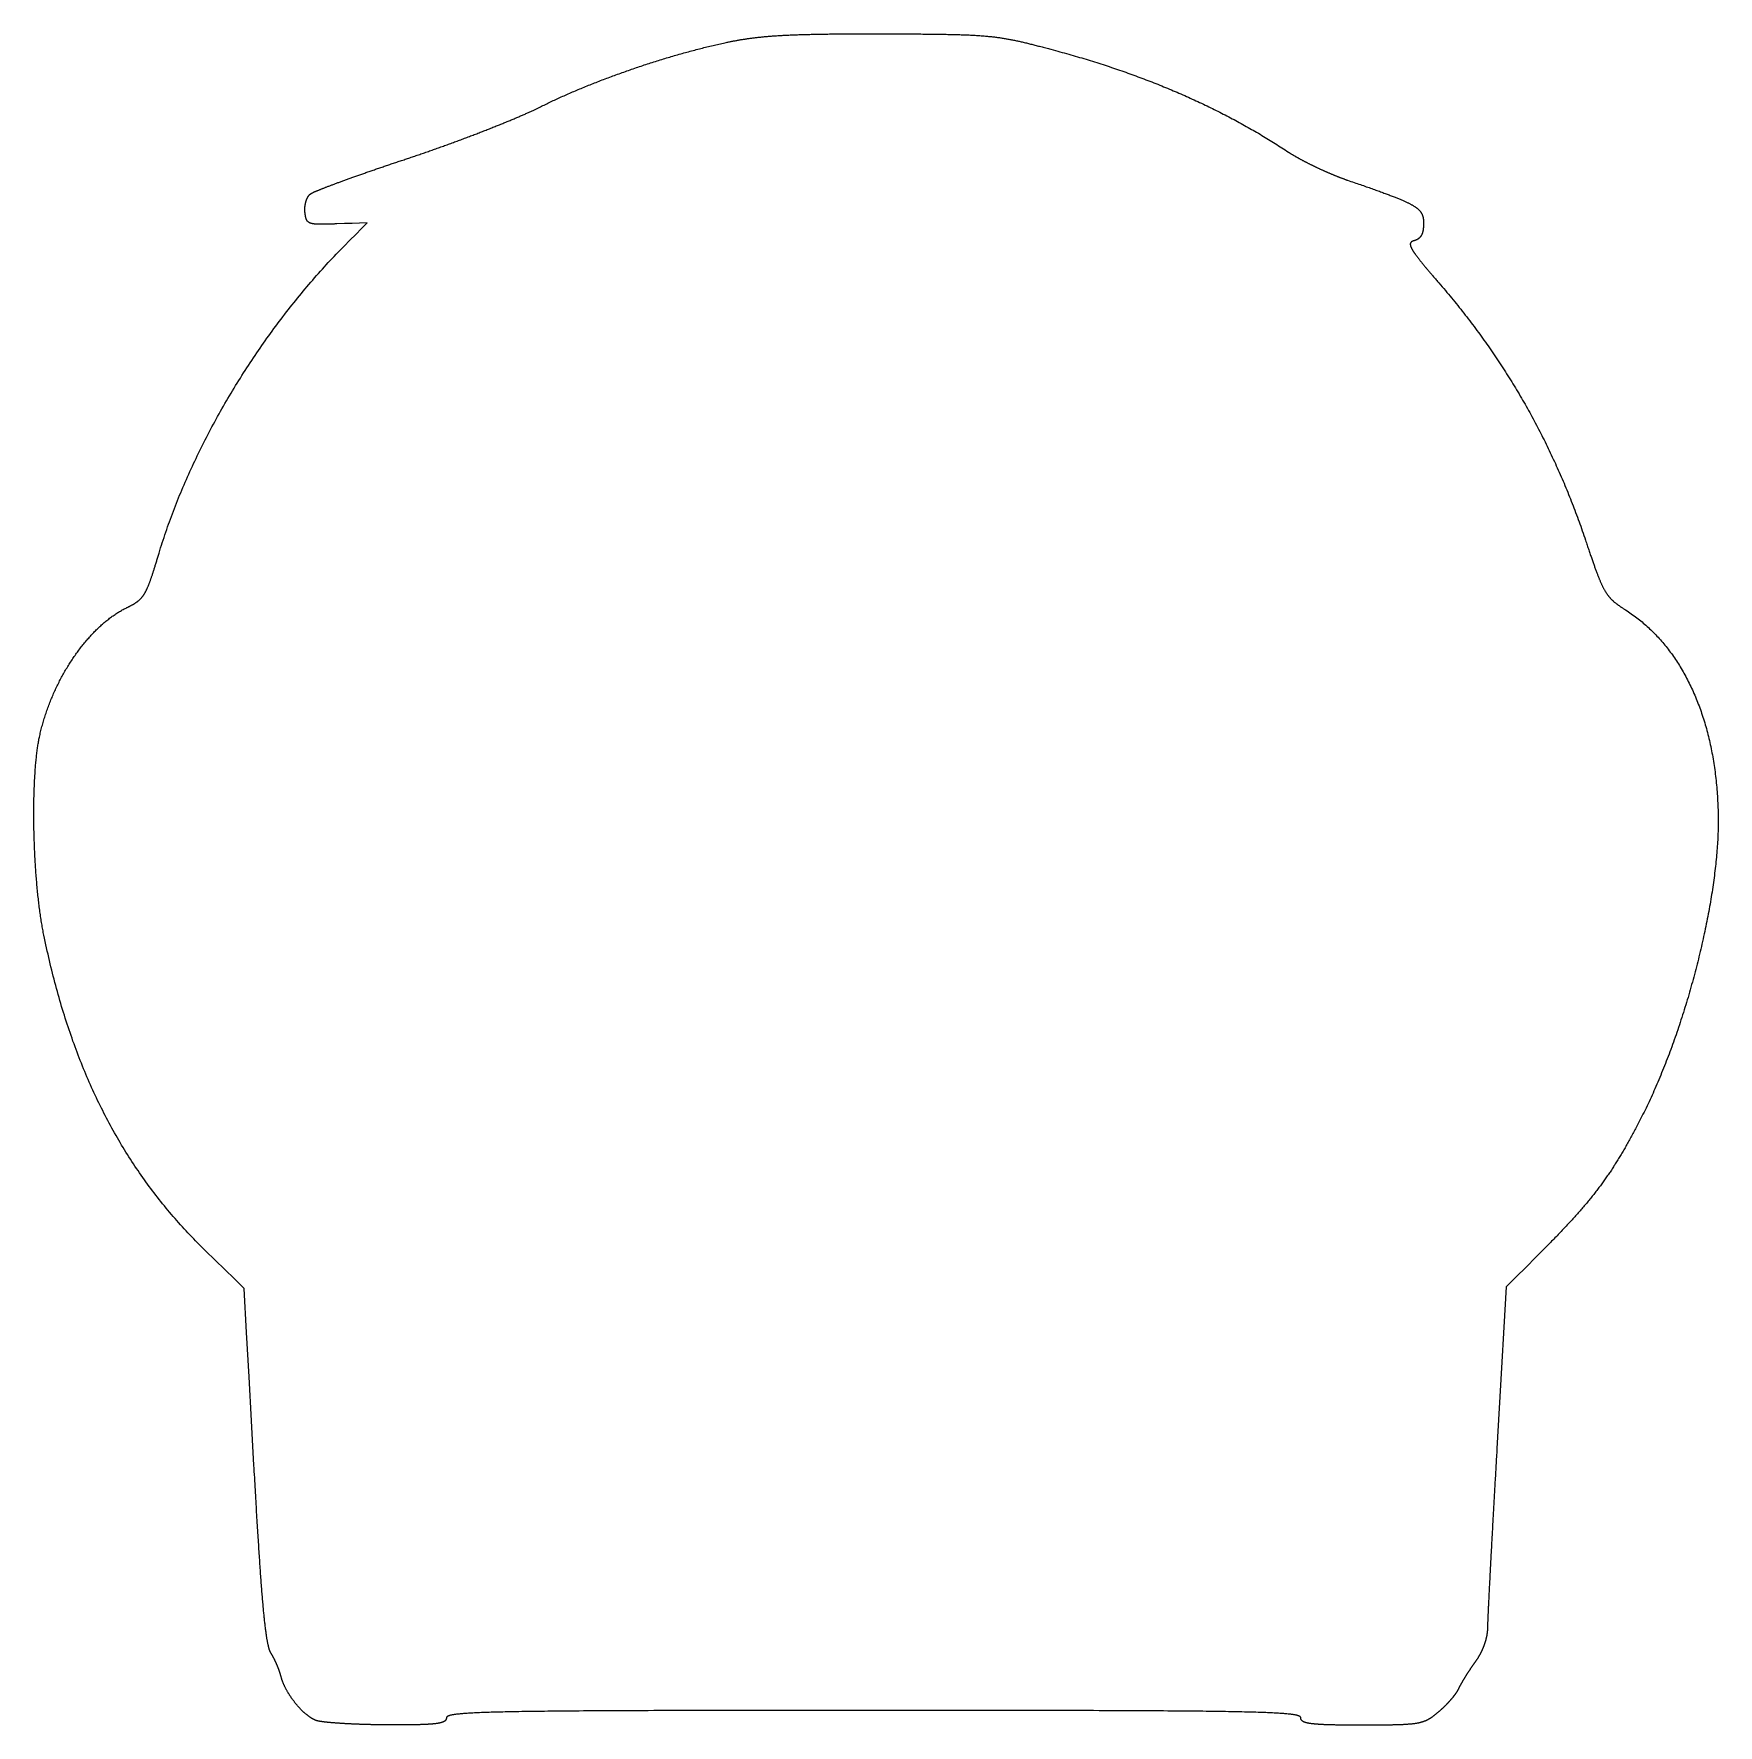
# Model space of a CAD drawing. Extents: x 4.6 to 95.4, y 4.4 to 95.6.
import ezdxf

# ---------------------------------------------------------------- set-up
doc = ezdxf.new("R2010")
doc.units = 0
doc.layers.add('LAYER_1', color=7, linetype='CONTINUOUS')

msp = doc.modelspace()

# ---------------------------------------------------------------- linework, layer by layer
at = {"layer": 'LAYER_1', "color": 7}
for points in [[(39.392, 94.464), (39.477, 94.488), (39.561, 94.512), (39.646, 94.536), (39.73, 94.559), (39.814, 94.582), (39.898, 94.605), (39.982, 94.628), (40.065, 94.65), (40.149, 94.673), (40.232, 94.695), (40.315, 94.717), (40.398, 94.738), (40.481, 94.759), (40.564, 94.781), (40.646, 94.802), (40.729, 94.822), (40.811, 94.843), (40.892, 94.863), (40.974, 94.883), (41.055, 94.902), (41.136, 94.922), (41.217, 94.941), (41.298, 94.96), (41.378, 94.979), (41.458, 94.997), (41.538, 95.015), (41.618, 95.033), (41.697, 95.051), (41.776, 95.068), (41.855, 95.085), (41.933, 95.102)], [(41.933, 95.102), (41.977, 95.111), (42.021, 95.121), (42.065, 95.13), (42.109, 95.139), (42.152, 95.148), (42.196, 95.156), (42.24, 95.165), (42.283, 95.173), (42.327, 95.182), (42.371, 95.19), (42.414, 95.198), (42.458, 95.206), (42.502, 95.214), (42.546, 95.222), (42.59, 95.23), (42.634, 95.238), (42.678, 95.245), (42.722, 95.253), (42.766, 95.26), (42.811, 95.267), (42.855, 95.274), (42.9, 95.281), (42.945, 95.288), (42.99, 95.295), (43.035, 95.302), (43.08, 95.308), (43.126, 95.315), (43.172, 95.321), (43.218, 95.327), (43.264, 95.334), (43.311, 95.34)], [(43.311, 95.34), (43.358, 95.346), (43.405, 95.352), (43.452, 95.358), (43.5, 95.363), (43.548, 95.369), (43.596, 95.374), (43.645, 95.38), (43.694, 95.385), (43.743, 95.39), (43.793, 95.396), (43.843, 95.401), (43.893, 95.406), (43.944, 95.411), (43.995, 95.415), (44.047, 95.42), (44.099, 95.425), (44.151, 95.429), (44.204, 95.434), (44.258, 95.438), (44.312, 95.442), (44.366, 95.447), (44.421, 95.451), (44.476, 95.455), (44.532, 95.459), (44.588, 95.463), (44.645, 95.466), (44.703, 95.47), (44.761, 95.474), (44.819, 95.477), (44.879, 95.481), (44.939, 95.484)], [(44.939, 95.484), (44.999, 95.487), (45.06, 95.491), (45.122, 95.494), (45.184, 95.497), (45.247, 95.5), (45.31, 95.503), (45.375, 95.506), (45.44, 95.508), (45.505, 95.511), (45.572, 95.514), (45.639, 95.516), (45.706, 95.519), (45.775, 95.521), (45.844, 95.524), (45.914, 95.526), (45.985, 95.528), (46.057, 95.53), (46.129, 95.532), (46.202, 95.534), (46.276, 95.536), (46.351, 95.538), (46.427, 95.54), (46.503, 95.542), (46.581, 95.543), (46.659, 95.545), (46.738, 95.547), (46.818, 95.548), (46.899, 95.549), (46.981, 95.551), (47.064, 95.552), (47.147, 95.553)], [(47.147, 95.553), (47.232, 95.555), (47.318, 95.556), (47.404, 95.557), (47.492, 95.558), (47.58, 95.559), (47.67, 95.56), (47.76, 95.561), (47.852, 95.561), (47.945, 95.562), (48.038, 95.563), (48.133, 95.563), (48.229, 95.564), (48.326, 95.565), (48.424, 95.565), (48.523, 95.566), (48.623, 95.566), (48.724, 95.566), (48.827, 95.567), (48.931, 95.567), (49.035, 95.567), (49.141, 95.567), (49.248, 95.567), (49.357, 95.567), (49.466, 95.567), (49.577, 95.567), (49.689, 95.567), (49.802, 95.567), (49.917, 95.567), (50.033, 95.567), (50.15, 95.566), (50.268, 95.566)], [(50.268, 95.566), (50.41, 95.566), (50.551, 95.565), (50.689, 95.565), (50.825, 95.565), (50.959, 95.564), (51.091, 95.564), (51.22, 95.563), (51.348, 95.563), (51.474, 95.562), (51.597, 95.562), (51.719, 95.561), (51.839, 95.561), (51.957, 95.56), (52.073, 95.56), (52.187, 95.559), (52.299, 95.558), (52.41, 95.558), (52.518, 95.557), (52.625, 95.556), (52.73, 95.555), (52.834, 95.554), (52.936, 95.553), (53.036, 95.552), (53.135, 95.551), (53.232, 95.55), (53.327, 95.549), (53.421, 95.548), (53.514, 95.546), (53.605, 95.545), (53.694, 95.543), (53.782, 95.542)], [(53.782, 95.542), (53.869, 95.54), (53.954, 95.538), (54.038, 95.537), (54.121, 95.535), (54.202, 95.533), (54.282, 95.531), (54.361, 95.529), (54.439, 95.526), (54.515, 95.524), (54.59, 95.522), (54.664, 95.519), (54.737, 95.516), (54.809, 95.514), (54.88, 95.511), (54.95, 95.508), (55.019, 95.505), (55.087, 95.501), (55.154, 95.498), (55.22, 95.495), (55.285, 95.491), (55.349, 95.487), (55.412, 95.484), (55.475, 95.48), (55.537, 95.476), (55.598, 95.471), (55.658, 95.467), (55.718, 95.463), (55.777, 95.458), (55.835, 95.453), (55.893, 95.448), (55.95, 95.443)], [(55.95, 95.443), (56.006, 95.438), (56.062, 95.432), (56.117, 95.427), (56.172, 95.421), (56.227, 95.415), (56.281, 95.409), (56.334, 95.403), (56.388, 95.397), (56.441, 95.39), (56.493, 95.383), (56.545, 95.377), (56.597, 95.369), (56.649, 95.362), (56.7, 95.355), (56.752, 95.347), (56.803, 95.339), (56.854, 95.331), (56.904, 95.323), (56.955, 95.315), (57.006, 95.306), (57.057, 95.297), (57.107, 95.288), (57.158, 95.279), (57.208, 95.27), (57.259, 95.26), (57.31, 95.25), (57.361, 95.24), (57.412, 95.23), (57.463, 95.219), (57.515, 95.209), (57.567, 95.198)], [(57.567, 95.198), (57.619, 95.186), (57.671, 95.175), (57.723, 95.163), (57.776, 95.151), (57.83, 95.139), (57.883, 95.127), (57.937, 95.114), (57.992, 95.101), (58.047, 95.088), (58.102, 95.075), (58.158, 95.061), (58.215, 95.048), (58.272, 95.033), (58.33, 95.019), (58.388, 95.004), (58.447, 94.99), (58.507, 94.974), (58.567, 94.959), (58.628, 94.943), (58.69, 94.927), (58.753, 94.911), (58.816, 94.895), (58.881, 94.878), (58.946, 94.861), (59.012, 94.843), (59.079, 94.826), (59.147, 94.808), (59.216, 94.789), (59.286, 94.771), (59.357, 94.752), (59.429, 94.733)], [(36.749, 93.629), (36.834, 93.659), (36.919, 93.688), (37.004, 93.717), (37.089, 93.746), (37.174, 93.774), (37.26, 93.803), (37.345, 93.832), (37.43, 93.86), (37.516, 93.888), (37.601, 93.916), (37.687, 93.944), (37.772, 93.972), (37.858, 93.999), (37.943, 94.026), (38.029, 94.054), (38.114, 94.081), (38.2, 94.108), (38.285, 94.134), (38.371, 94.161), (38.456, 94.187), (38.542, 94.213), (38.627, 94.239), (38.712, 94.265), (38.798, 94.291), (38.883, 94.316), (38.968, 94.341), (39.053, 94.366), (39.138, 94.391), (39.223, 94.416), (39.308, 94.44), (39.392, 94.464)], [(59.429, 94.733), (59.55, 94.701), (59.67, 94.668), (59.79, 94.636), (59.909, 94.603), (60.028, 94.57), (60.147, 94.537), (60.266, 94.504), (60.384, 94.47), (60.502, 94.437), (60.619, 94.403), (60.737, 94.369), (60.854, 94.334), (60.97, 94.3), (61.087, 94.265), (61.203, 94.231), (61.318, 94.196), (61.434, 94.16), (61.549, 94.125), (61.664, 94.09), (61.778, 94.054), (61.892, 94.018), (62.006, 93.982), (62.12, 93.945), (62.233, 93.909), (62.346, 93.872), (62.459, 93.835), (62.571, 93.798), (62.683, 93.761), (62.795, 93.723), (62.907, 93.685), (63.018, 93.648)], [(34.193, 92.663), (34.272, 92.695), (34.352, 92.728), (34.431, 92.76), (34.511, 92.793), (34.592, 92.825), (34.672, 92.857), (34.753, 92.889), (34.834, 92.921), (34.915, 92.953), (34.997, 92.985), (35.078, 93.017), (35.16, 93.048), (35.242, 93.08), (35.324, 93.111), (35.407, 93.143), (35.49, 93.174), (35.573, 93.205), (35.656, 93.236), (35.739, 93.267), (35.822, 93.298), (35.906, 93.329), (35.99, 93.359), (36.073, 93.39), (36.157, 93.42), (36.242, 93.45), (36.326, 93.48), (36.41, 93.51), (36.495, 93.54), (36.579, 93.57), (36.664, 93.6), (36.749, 93.629)], [(63.018, 93.648), (63.129, 93.609), (63.239, 93.571), (63.35, 93.533), (63.46, 93.494), (63.57, 93.455), (63.679, 93.416), (63.788, 93.377), (63.897, 93.337), (64.006, 93.297), (64.114, 93.257), (64.222, 93.217), (64.33, 93.177), (64.438, 93.136), (64.545, 93.096), (64.652, 93.055), (64.759, 93.014), (64.865, 92.972), (64.971, 92.931), (65.077, 92.889), (65.183, 92.847), (65.288, 92.805), (65.393, 92.762), (65.498, 92.72), (65.602, 92.677), (65.706, 92.634), (65.81, 92.591), (65.914, 92.547), (66.018, 92.504), (66.121, 92.46), (66.224, 92.416), (66.326, 92.371)], [(31.915, 91.631), (31.982, 91.664), (32.05, 91.698), (32.118, 91.732), (32.186, 91.765), (32.255, 91.799), (32.325, 91.832), (32.395, 91.866), (32.466, 91.9), (32.536, 91.933), (32.608, 91.967), (32.679, 92), (32.752, 92.034), (32.824, 92.067), (32.897, 92.101), (32.971, 92.134), (33.044, 92.167), (33.118, 92.201), (33.193, 92.234), (33.268, 92.267), (33.343, 92.301), (33.419, 92.334), (33.495, 92.367), (33.571, 92.4), (33.648, 92.433), (33.725, 92.466), (33.802, 92.499), (33.88, 92.532), (33.958, 92.565), (34.036, 92.597), (34.114, 92.63), (34.193, 92.663)], [(66.326, 92.371), (66.429, 92.327), (66.531, 92.282), (66.633, 92.237), (66.735, 92.192), (66.836, 92.147), (66.937, 92.101), (67.038, 92.055), (67.139, 92.009), (67.239, 91.963), (67.339, 91.917), (67.439, 91.87), (67.539, 91.823), (67.638, 91.776), (67.737, 91.729), (67.836, 91.681), (67.935, 91.634), (68.033, 91.586), (68.131, 91.538), (68.229, 91.489), (68.327, 91.441), (68.424, 91.392), (68.522, 91.343), (68.619, 91.293), (68.715, 91.244), (68.812, 91.194), (68.908, 91.144), (69.004, 91.094), (69.1, 91.044), (69.196, 90.993), (69.291, 90.942), (69.386, 90.891)], [(30.602, 91.036), (30.653, 91.058), (30.704, 91.08), (30.754, 91.101), (30.804, 91.122), (30.853, 91.144), (30.901, 91.165), (30.949, 91.185), (30.997, 91.206), (31.043, 91.227), (31.09, 91.247), (31.135, 91.267), (31.181, 91.287), (31.225, 91.307), (31.269, 91.327), (31.312, 91.346), (31.355, 91.365), (31.397, 91.384), (31.438, 91.403), (31.479, 91.422), (31.519, 91.441), (31.559, 91.459), (31.597, 91.477), (31.635, 91.495), (31.673, 91.513), (31.71, 91.53), (31.746, 91.548), (31.781, 91.565), (31.815, 91.581), (31.849, 91.598), (31.882, 91.614), (31.915, 91.631)], [(26.755, 89.543), (26.823, 89.568), (26.89, 89.592), (26.958, 89.617), (27.025, 89.641), (27.093, 89.666), (27.16, 89.691), (27.227, 89.715), (27.294, 89.74), (27.361, 89.765), (27.429, 89.789), (27.495, 89.814), (27.562, 89.839), (27.629, 89.864), (27.696, 89.889), (27.762, 89.913), (27.829, 89.938), (27.895, 89.963), (27.961, 89.988), (28.027, 90.013), (28.093, 90.038), (28.158, 90.063), (28.224, 90.087), (28.289, 90.112), (28.354, 90.137), (28.419, 90.162), (28.483, 90.187), (28.548, 90.211), (28.612, 90.236), (28.676, 90.261), (28.74, 90.285), (28.803, 90.31)], [(28.803, 90.31), (28.866, 90.334), (28.929, 90.359), (28.992, 90.383), (29.054, 90.408), (29.116, 90.432), (29.178, 90.457), (29.239, 90.481), (29.301, 90.505), (29.361, 90.529), (29.422, 90.553), (29.482, 90.577), (29.542, 90.601), (29.601, 90.625), (29.66, 90.648), (29.719, 90.672), (29.777, 90.696), (29.835, 90.719), (29.893, 90.742), (29.95, 90.766), (30.007, 90.789), (30.063, 90.812), (30.119, 90.835), (30.175, 90.858), (30.23, 90.881), (30.284, 90.903), (30.338, 90.926), (30.392, 90.948), (30.445, 90.97), (30.498, 90.992), (30.55, 91.014), (30.602, 91.036)], [(69.386, 90.891), (69.481, 90.84), (69.576, 90.788), (69.67, 90.736), (69.764, 90.684), (69.858, 90.632), (69.952, 90.58), (70.046, 90.527), (70.139, 90.474), (70.232, 90.421), (70.325, 90.368), (70.418, 90.314), (70.51, 90.26), (70.603, 90.206), (70.695, 90.152), (70.787, 90.097), (70.878, 90.042), (70.97, 89.987), (71.061, 89.932), (71.152, 89.877), (71.243, 89.821), (71.333, 89.765), (71.424, 89.709), (71.514, 89.652), (71.604, 89.596), (71.694, 89.539), (71.783, 89.482), (71.873, 89.424), (71.962, 89.367), (72.051, 89.309), (72.14, 89.251), (72.228, 89.192)], [(24.695, 88.829), (24.759, 88.85), (24.824, 88.871), (24.888, 88.893), (24.953, 88.915), (25.018, 88.937), (25.084, 88.959), (25.149, 88.981), (25.215, 89.003), (25.281, 89.025), (25.347, 89.048), (25.413, 89.071), (25.479, 89.093), (25.545, 89.116), (25.612, 89.139), (25.678, 89.162), (25.745, 89.185), (25.812, 89.209), (25.879, 89.232), (25.946, 89.255), (26.013, 89.279), (26.081, 89.303), (26.148, 89.326), (26.215, 89.35), (26.283, 89.374), (26.35, 89.398), (26.418, 89.422), (26.485, 89.446), (26.553, 89.47), (26.62, 89.495), (26.688, 89.519), (26.755, 89.543)], [(22.796, 88.185), (22.854, 88.205), (22.912, 88.225), (22.97, 88.245), (23.028, 88.266), (23.087, 88.286), (23.146, 88.306), (23.206, 88.326), (23.265, 88.347), (23.325, 88.367), (23.385, 88.388), (23.445, 88.409), (23.506, 88.429), (23.567, 88.45), (23.628, 88.471), (23.689, 88.491), (23.751, 88.512), (23.812, 88.533), (23.874, 88.554), (23.936, 88.575), (23.999, 88.596), (24.061, 88.617), (24.124, 88.638), (24.187, 88.659), (24.25, 88.68), (24.313, 88.701), (24.376, 88.723), (24.44, 88.744), (24.503, 88.765), (24.567, 88.786), (24.631, 88.807), (24.695, 88.829)], [(72.228, 89.192), (72.246, 89.181), (72.264, 89.169), (72.282, 89.157), (72.301, 89.145), (72.32, 89.133), (72.339, 89.121), (72.358, 89.109), (72.378, 89.097), (72.397, 89.085), (72.417, 89.073), (72.438, 89.06), (72.458, 89.048), (72.479, 89.035), (72.5, 89.023), (72.521, 89.01), (72.543, 88.998), (72.564, 88.985), (72.586, 88.972), (72.608, 88.959), (72.63, 88.947), (72.653, 88.934), (72.675, 88.921), (72.698, 88.908), (72.721, 88.895), (72.745, 88.882), (72.768, 88.869), (72.792, 88.856), (72.816, 88.843), (72.84, 88.829), (72.864, 88.816), (72.888, 88.803)], [(72.888, 88.803), (72.913, 88.79), (72.937, 88.777), (72.962, 88.763), (72.987, 88.75), (73.012, 88.737), (73.037, 88.723), (73.063, 88.71), (73.088, 88.696), (73.114, 88.683), (73.14, 88.67), (73.166, 88.656), (73.192, 88.643), (73.218, 88.629), (73.244, 88.616), (73.271, 88.602), (73.297, 88.589), (73.324, 88.576), (73.351, 88.562), (73.378, 88.549), (73.404, 88.535), (73.432, 88.522), (73.459, 88.508), (73.486, 88.495), (73.513, 88.482), (73.541, 88.468), (73.568, 88.455), (73.596, 88.442), (73.623, 88.428), (73.651, 88.415), (73.679, 88.402), (73.707, 88.388)], [(20.036, 87.175), (20.064, 87.186), (20.093, 87.198), (20.122, 87.21), (20.153, 87.222), (20.183, 87.234), (20.215, 87.246), (20.247, 87.259), (20.279, 87.272), (20.313, 87.285), (20.346, 87.298), (20.381, 87.311), (20.416, 87.325), (20.451, 87.338), (20.488, 87.352), (20.524, 87.366), (20.562, 87.381), (20.6, 87.395), (20.638, 87.409), (20.677, 87.424), (20.717, 87.439), (20.757, 87.454), (20.797, 87.469), (20.839, 87.485), (20.88, 87.5), (20.922, 87.516), (20.965, 87.532), (21.008, 87.548), (21.052, 87.564), (21.096, 87.58), (21.141, 87.597), (21.186, 87.613)], [(21.186, 87.613), (21.232, 87.63), (21.278, 87.647), (21.325, 87.664), (21.372, 87.681), (21.419, 87.698), (21.467, 87.715), (21.516, 87.733), (21.564, 87.751), (21.614, 87.768), (21.663, 87.786), (21.714, 87.804), (21.764, 87.822), (21.815, 87.84), (21.866, 87.859), (21.918, 87.877), (21.97, 87.896), (22.023, 87.914), (22.076, 87.933), (22.129, 87.952), (22.183, 87.971), (22.237, 87.99), (22.291, 88.009), (22.346, 88.028), (22.401, 88.048), (22.457, 88.067), (22.512, 88.087), (22.568, 88.106), (22.625, 88.126), (22.682, 88.146), (22.739, 88.165), (22.796, 88.185)], [(73.707, 88.388), (73.734, 88.375), (73.762, 88.362), (73.79, 88.349), (73.818, 88.336), (73.846, 88.323), (73.875, 88.309), (73.903, 88.296), (73.931, 88.283), (73.959, 88.27), (73.987, 88.258), (74.016, 88.245), (74.044, 88.232), (74.072, 88.219), (74.1, 88.206), (74.129, 88.194), (74.157, 88.181), (74.185, 88.168), (74.214, 88.156), (74.242, 88.143), (74.27, 88.131), (74.298, 88.118), (74.327, 88.106), (74.355, 88.094), (74.383, 88.082), (74.411, 88.07), (74.44, 88.058), (74.468, 88.046), (74.496, 88.034), (74.524, 88.022), (74.552, 88.01), (74.58, 87.998)], [(74.58, 87.998), (74.608, 87.987), (74.635, 87.975), (74.663, 87.964), (74.691, 87.952), (74.719, 87.941), (74.746, 87.93), (74.774, 87.919), (74.801, 87.908), (74.829, 87.897), (74.856, 87.886), (74.883, 87.875), (74.91, 87.864), (74.937, 87.854), (74.964, 87.843), (74.991, 87.833), (75.018, 87.823), (75.044, 87.813), (75.071, 87.803), (75.097, 87.793), (75.123, 87.783), (75.149, 87.773), (75.175, 87.763), (75.201, 87.754), (75.227, 87.745), (75.253, 87.735), (75.278, 87.726), (75.303, 87.717), (75.329, 87.708), (75.354, 87.699), (75.378, 87.691), (75.403, 87.682)], [(75.403, 87.682), (75.495, 87.651), (75.586, 87.619), (75.675, 87.589), (75.762, 87.558), (75.849, 87.529), (75.934, 87.499), (76.018, 87.47), (76.1, 87.442), (76.181, 87.413), (76.261, 87.386), (76.34, 87.358), (76.417, 87.331), (76.493, 87.305), (76.568, 87.278), (76.642, 87.252), (76.714, 87.227), (76.785, 87.202), (76.855, 87.177), (76.924, 87.152), (76.991, 87.128), (77.057, 87.105), (77.123, 87.081), (77.187, 87.058), (77.249, 87.035), (77.311, 87.013), (77.372, 86.99), (77.431, 86.969), (77.49, 86.947), (77.547, 86.926), (77.603, 86.905), (77.658, 86.884)], [(19.282, 86.519), (19.285, 86.527), (19.287, 86.536), (19.29, 86.544), (19.293, 86.553), (19.295, 86.561), (19.298, 86.57), (19.301, 86.578), (19.304, 86.586), (19.307, 86.594), (19.31, 86.603), (19.312, 86.611), (19.315, 86.619), (19.319, 86.627), (19.322, 86.635), (19.325, 86.643), (19.328, 86.651), (19.331, 86.659), (19.334, 86.666), (19.338, 86.674), (19.341, 86.682), (19.344, 86.689), (19.348, 86.697), (19.351, 86.704), (19.355, 86.712), (19.358, 86.719), (19.362, 86.726), (19.366, 86.733), (19.369, 86.74), (19.373, 86.747), (19.377, 86.754), (19.381, 86.761)], [(19.381, 86.761), (19.384, 86.768), (19.388, 86.775), (19.392, 86.781), (19.396, 86.788), (19.4, 86.794), (19.404, 86.801), (19.408, 86.807), (19.412, 86.813), (19.416, 86.82), (19.42, 86.826), (19.425, 86.832), (19.429, 86.838), (19.433, 86.843), (19.437, 86.849), (19.442, 86.855), (19.446, 86.86), (19.45, 86.866), (19.455, 86.871), (19.459, 86.876), (19.464, 86.882), (19.468, 86.887), (19.473, 86.892), (19.477, 86.897), (19.482, 86.901), (19.487, 86.906), (19.491, 86.911), (19.496, 86.915), (19.501, 86.919), (19.505, 86.924), (19.51, 86.928), (19.515, 86.932)], [(19.515, 86.932), (19.52, 86.936), (19.526, 86.941), (19.533, 86.945), (19.541, 86.95), (19.549, 86.955), (19.559, 86.961), (19.569, 86.966), (19.58, 86.972), (19.591, 86.979), (19.604, 86.985), (19.617, 86.992), (19.631, 86.999), (19.646, 87.006), (19.661, 87.013), (19.678, 87.021), (19.695, 87.029), (19.713, 87.037), (19.731, 87.045), (19.75, 87.054), (19.77, 87.063), (19.791, 87.072), (19.812, 87.081), (19.834, 87.091), (19.857, 87.101), (19.881, 87.111), (19.905, 87.121), (19.93, 87.131), (19.955, 87.142), (19.982, 87.152), (20.008, 87.163), (20.036, 87.175)], [(77.658, 86.884), (77.712, 86.863), (77.765, 86.843), (77.817, 86.823), (77.868, 86.803), (77.918, 86.784), (77.967, 86.765), (78.014, 86.746), (78.061, 86.727), (78.107, 86.708), (78.152, 86.69), (78.196, 86.672), (78.239, 86.654), (78.281, 86.636), (78.322, 86.619), (78.362, 86.601), (78.402, 86.584), (78.44, 86.567), (78.478, 86.55), (78.514, 86.534), (78.55, 86.517), (78.585, 86.501), (78.619, 86.485), (78.652, 86.469), (78.684, 86.453), (78.716, 86.437), (78.747, 86.421), (78.777, 86.406), (78.806, 86.39), (78.834, 86.375), (78.862, 86.36), (78.888, 86.344)], [(19.232, 85.947), (19.231, 85.956), (19.23, 85.965), (19.229, 85.974), (19.228, 85.984), (19.228, 85.993), (19.227, 86.002), (19.226, 86.011), (19.226, 86.021), (19.225, 86.03), (19.225, 86.039), (19.224, 86.048), (19.224, 86.058), (19.224, 86.067), (19.224, 86.077), (19.224, 86.086), (19.223, 86.095), (19.223, 86.105), (19.224, 86.114), (19.224, 86.123), (19.224, 86.133), (19.224, 86.142), (19.224, 86.152), (19.225, 86.161), (19.225, 86.171), (19.226, 86.18), (19.226, 86.189), (19.227, 86.199), (19.227, 86.208), (19.228, 86.218), (19.229, 86.227), (19.23, 86.236)], [(19.23, 86.236), (19.231, 86.246), (19.232, 86.255), (19.233, 86.264), (19.234, 86.274), (19.235, 86.283), (19.236, 86.293), (19.237, 86.302), (19.238, 86.311), (19.24, 86.32), (19.241, 86.33), (19.243, 86.339), (19.244, 86.348), (19.246, 86.357), (19.247, 86.367), (19.249, 86.376), (19.251, 86.385), (19.252, 86.394), (19.254, 86.403), (19.256, 86.412), (19.258, 86.421), (19.26, 86.43), (19.262, 86.439), (19.264, 86.448), (19.266, 86.457), (19.268, 86.466), (19.271, 86.475), (19.273, 86.484), (19.275, 86.492), (19.278, 86.501), (19.28, 86.51), (19.282, 86.519)], [(19.31, 85.562), (19.306, 85.572), (19.303, 85.581), (19.299, 85.591), (19.295, 85.6), (19.292, 85.61), (19.289, 85.621), (19.286, 85.631), (19.283, 85.642), (19.28, 85.652), (19.277, 85.663), (19.274, 85.675), (19.272, 85.686), (19.269, 85.698), (19.267, 85.71), (19.264, 85.722), (19.262, 85.734), (19.26, 85.747), (19.257, 85.759), (19.255, 85.773), (19.253, 85.786), (19.251, 85.799), (19.249, 85.813), (19.247, 85.827), (19.245, 85.841), (19.243, 85.855), (19.241, 85.87), (19.24, 85.885), (19.238, 85.9), (19.236, 85.916), (19.234, 85.931), (19.232, 85.947)], [(78.888, 86.344), (78.915, 86.329), (78.94, 86.314), (78.965, 86.299), (78.988, 86.285), (79.012, 86.27), (79.034, 86.255), (79.056, 86.24), (79.077, 86.226), (79.098, 86.211), (79.118, 86.197), (79.137, 86.182), (79.155, 86.168), (79.173, 86.153), (79.191, 86.139), (79.207, 86.124), (79.223, 86.11), (79.239, 86.095), (79.254, 86.081), (79.268, 86.066), (79.282, 86.052), (79.296, 86.037), (79.308, 86.023), (79.321, 86.008), (79.332, 85.993), (79.344, 85.979), (79.355, 85.964), (79.365, 85.949), (79.375, 85.934), (79.384, 85.919), (79.393, 85.904), (79.401, 85.889)], [(79.401, 85.889), (79.41, 85.874), (79.417, 85.858), (79.424, 85.843), (79.431, 85.827), (79.438, 85.811), (79.444, 85.795), (79.45, 85.779), (79.455, 85.763), (79.46, 85.747), (79.465, 85.731), (79.469, 85.714), (79.473, 85.697), (79.477, 85.681), (79.48, 85.664), (79.483, 85.646), (79.486, 85.629), (79.489, 85.611), (79.491, 85.593), (79.494, 85.575), (79.495, 85.557), (79.497, 85.539), (79.499, 85.52), (79.5, 85.501), (79.501, 85.482), (79.502, 85.463), (79.503, 85.443), (79.503, 85.424), (79.504, 85.403), (79.504, 85.383), (79.504, 85.363), (79.504, 85.342)], [(19.526, 85.365), (19.515, 85.369), (19.505, 85.374), (19.495, 85.378), (19.485, 85.382), (19.476, 85.387), (19.467, 85.391), (19.458, 85.396), (19.449, 85.401), (19.441, 85.406), (19.432, 85.412), (19.424, 85.417), (19.417, 85.423), (19.409, 85.429), (19.402, 85.435), (19.395, 85.441), (19.388, 85.447), (19.382, 85.453), (19.376, 85.46), (19.369, 85.467), (19.363, 85.474), (19.358, 85.481), (19.352, 85.488), (19.347, 85.496), (19.342, 85.503), (19.337, 85.511), (19.332, 85.519), (19.327, 85.528), (19.323, 85.536), (19.318, 85.545), (19.314, 85.553), (19.31, 85.562)], [(20.024, 85.304), (20.002, 85.304), (19.98, 85.305), (19.959, 85.305), (19.938, 85.306), (19.918, 85.307), (19.898, 85.308), (19.879, 85.309), (19.86, 85.31), (19.841, 85.311), (19.823, 85.312), (19.806, 85.314), (19.788, 85.315), (19.771, 85.317), (19.755, 85.318), (19.738, 85.32), (19.722, 85.322), (19.707, 85.324), (19.692, 85.326), (19.677, 85.328), (19.663, 85.331), (19.649, 85.333), (19.635, 85.336), (19.621, 85.339), (19.608, 85.342), (19.596, 85.345), (19.583, 85.348), (19.571, 85.351), (19.559, 85.354), (19.548, 85.358), (19.537, 85.362), (19.526, 85.365)], [(20.948, 85.325), (20.91, 85.323), (20.873, 85.322), (20.836, 85.321), (20.8, 85.319), (20.764, 85.318), (20.729, 85.317), (20.695, 85.315), (20.661, 85.314), (20.627, 85.313), (20.595, 85.312), (20.562, 85.311), (20.53, 85.31), (20.499, 85.309), (20.469, 85.308), (20.438, 85.308), (20.409, 85.307), (20.38, 85.306), (20.351, 85.306), (20.323, 85.305), (20.295, 85.304), (20.268, 85.304), (20.242, 85.304), (20.216, 85.303), (20.19, 85.303), (20.165, 85.303), (20.14, 85.303), (20.116, 85.303), (20.092, 85.303), (20.069, 85.303), (20.046, 85.303), (20.024, 85.304)], [(21.345, 84.134), (21.655, 84.447), (21.965, 84.76), (22.275, 85.073), (22.585, 85.386), (22.176, 85.371), (21.767, 85.356), (21.357, 85.34), (20.948, 85.325)], [(79.475, 84.975), (79.473, 84.965), (79.471, 84.955), (79.469, 84.945), (79.467, 84.935), (79.465, 84.926), (79.463, 84.916), (79.46, 84.906), (79.458, 84.897), (79.455, 84.888), (79.453, 84.878), (79.45, 84.869), (79.448, 84.86), (79.445, 84.851), (79.442, 84.842), (79.439, 84.834), (79.436, 84.825), (79.433, 84.816), (79.43, 84.808), (79.427, 84.799), (79.424, 84.791), (79.421, 84.783), (79.417, 84.775), (79.414, 84.767), (79.41, 84.759), (79.407, 84.751), (79.403, 84.743), (79.4, 84.736), (79.396, 84.728), (79.392, 84.721), (79.388, 84.713), (79.384, 84.706)], [(79.504, 85.342), (79.504, 85.328), (79.504, 85.315), (79.504, 85.302), (79.504, 85.289), (79.504, 85.276), (79.503, 85.263), (79.503, 85.25), (79.502, 85.237), (79.502, 85.225), (79.501, 85.212), (79.501, 85.2), (79.5, 85.188), (79.499, 85.176), (79.498, 85.164), (79.498, 85.152), (79.497, 85.14), (79.496, 85.128), (79.495, 85.117), (79.493, 85.105), (79.492, 85.094), (79.491, 85.082), (79.49, 85.071), (79.488, 85.06), (79.487, 85.049), (79.485, 85.038), (79.484, 85.028), (79.482, 85.017), (79.481, 85.006), (79.479, 84.996), (79.477, 84.986), (79.475, 84.975)], [(18.139, 80.453), (18.237, 80.579), (18.335, 80.705), (18.434, 80.831), (18.533, 80.956), (18.633, 81.081), (18.733, 81.205), (18.833, 81.329), (18.934, 81.452), (19.035, 81.575), (19.136, 81.697), (19.238, 81.819), (19.34, 81.94), (19.442, 82.061), (19.545, 82.181), (19.649, 82.301), (19.752, 82.42), (19.856, 82.538), (19.96, 82.656), (20.065, 82.773), (20.17, 82.89), (20.275, 83.006), (20.381, 83.122), (20.487, 83.237), (20.593, 83.351), (20.699, 83.465), (20.806, 83.578), (20.913, 83.69), (21.021, 83.802), (21.129, 83.914), (21.237, 84.024), (21.345, 84.134)], [(78.794, 84.273), (78.793, 84.265), (78.791, 84.258), (78.79, 84.25), (78.79, 84.242), (78.789, 84.234), (78.789, 84.225), (78.789, 84.217), (78.79, 84.208), (78.791, 84.198), (78.792, 84.189), (78.794, 84.179), (78.796, 84.169), (78.798, 84.159), (78.801, 84.149), (78.804, 84.138), (78.808, 84.127), (78.811, 84.116), (78.815, 84.104), (78.82, 84.092), (78.825, 84.08), (78.83, 84.068), (78.836, 84.055), (78.842, 84.042), (78.848, 84.029), (78.855, 84.015), (78.862, 84.001), (78.869, 83.987), (78.877, 83.972), (78.886, 83.957), (78.894, 83.942), (78.903, 83.927)], [(78.993, 84.418), (78.983, 84.415), (78.973, 84.413), (78.963, 84.41), (78.953, 84.406), (78.943, 84.403), (78.934, 84.4), (78.925, 84.397), (78.916, 84.393), (78.908, 84.389), (78.9, 84.386), (78.892, 84.382), (78.884, 84.378), (78.877, 84.374), (78.87, 84.37), (78.863, 84.365), (78.857, 84.361), (78.85, 84.356), (78.844, 84.351), (78.839, 84.346), (78.833, 84.341), (78.828, 84.336), (78.824, 84.33), (78.819, 84.325), (78.815, 84.319), (78.811, 84.313), (78.807, 84.307), (78.804, 84.3), (78.801, 84.294), (78.799, 84.287), (78.796, 84.28), (78.794, 84.273)], [(78.903, 83.927), (78.913, 83.911), (78.923, 83.894), (78.933, 83.878), (78.944, 83.861), (78.955, 83.844), (78.966, 83.826), (78.978, 83.808), (78.99, 83.79), (79.003, 83.771), (79.016, 83.752), (79.03, 83.732), (79.044, 83.713), (79.058, 83.692), (79.073, 83.672), (79.088, 83.651), (79.104, 83.629), (79.12, 83.607), (79.136, 83.585), (79.153, 83.562), (79.171, 83.539), (79.189, 83.516), (79.207, 83.492), (79.226, 83.468), (79.245, 83.443), (79.265, 83.418), (79.285, 83.392), (79.305, 83.366), (79.326, 83.339), (79.348, 83.312), (79.37, 83.285), (79.392, 83.257)], [(79.225, 84.524), (79.219, 84.519), (79.213, 84.515), (79.206, 84.511), (79.2, 84.506), (79.193, 84.502), (79.186, 84.498), (79.18, 84.494), (79.173, 84.49), (79.166, 84.486), (79.159, 84.482), (79.152, 84.478), (79.145, 84.474), (79.137, 84.471), (79.13, 84.467), (79.123, 84.464), (79.115, 84.46), (79.108, 84.457), (79.1, 84.454), (79.092, 84.451), (79.084, 84.448), (79.077, 84.445), (79.069, 84.442), (79.061, 84.439), (79.052, 84.436), (79.044, 84.433), (79.036, 84.431), (79.028, 84.428), (79.019, 84.425), (79.011, 84.423), (79.002, 84.421), (78.993, 84.418)], [(79.384, 84.706), (79.38, 84.699), (79.376, 84.692), (79.372, 84.685), (79.368, 84.678), (79.363, 84.671), (79.359, 84.664), (79.354, 84.658), (79.35, 84.651), (79.345, 84.645), (79.341, 84.638), (79.336, 84.632), (79.331, 84.626), (79.326, 84.62), (79.321, 84.614), (79.316, 84.608), (79.311, 84.602), (79.306, 84.596), (79.301, 84.59), (79.295, 84.585), (79.29, 84.579), (79.284, 84.574), (79.279, 84.568), (79.273, 84.563), (79.267, 84.558), (79.262, 84.553), (79.256, 84.548), (79.25, 84.543), (79.244, 84.538), (79.238, 84.533), (79.232, 84.529), (79.225, 84.524)], [(79.392, 83.257), (79.415, 83.229), (79.439, 83.2), (79.463, 83.171), (79.487, 83.141), (79.512, 83.111), (79.537, 83.08), (79.563, 83.049), (79.589, 83.017), (79.616, 82.985), (79.643, 82.952), (79.671, 82.919), (79.699, 82.885), (79.728, 82.851), (79.757, 82.816), (79.787, 82.781), (79.817, 82.745), (79.848, 82.709), (79.879, 82.672), (79.911, 82.634), (79.943, 82.596), (79.976, 82.558), (80.01, 82.519), (80.044, 82.479), (80.078, 82.439), (80.113, 82.398), (80.148, 82.357), (80.184, 82.315), (80.221, 82.273), (80.258, 82.23), (80.296, 82.186), (80.334, 82.142)], [(80.334, 82.142), (80.42, 82.042), (80.506, 81.941), (80.592, 81.84), (80.678, 81.739), (80.762, 81.638), (80.847, 81.537), (80.931, 81.436), (81.015, 81.335), (81.098, 81.233), (81.181, 81.131), (81.264, 81.029), (81.346, 80.927), (81.428, 80.825), (81.509, 80.723), (81.59, 80.62), (81.671, 80.518), (81.751, 80.415), (81.831, 80.312), (81.911, 80.209), (81.99, 80.105), (82.068, 80.002), (82.147, 79.898), (82.225, 79.795), (82.302, 79.691), (82.379, 79.587), (82.456, 79.482), (82.533, 79.378), (82.609, 79.273), (82.684, 79.169), (82.76, 79.064), (82.834, 78.958)], [(15.328, 76.336), (15.412, 76.473), (15.495, 76.611), (15.58, 76.748), (15.665, 76.884), (15.75, 77.021), (15.836, 77.157), (15.922, 77.293), (16.009, 77.429), (16.097, 77.564), (16.185, 77.699), (16.273, 77.834), (16.362, 77.968), (16.451, 78.102), (16.541, 78.236), (16.632, 78.37), (16.722, 78.503), (16.814, 78.635), (16.905, 78.768), (16.998, 78.9), (17.09, 79.031), (17.184, 79.163), (17.277, 79.293), (17.371, 79.424), (17.466, 79.554), (17.561, 79.684), (17.656, 79.813), (17.752, 79.942), (17.848, 80.07), (17.945, 80.198), (18.042, 80.326), (18.139, 80.453)], [(82.834, 78.958), (82.909, 78.853), (82.983, 78.748), (83.057, 78.642), (83.13, 78.536), (83.203, 78.43), (83.276, 78.324), (83.348, 78.218), (83.42, 78.111), (83.492, 78.005), (83.563, 77.898), (83.633, 77.791), (83.704, 77.683), (83.774, 77.576), (83.844, 77.468), (83.913, 77.36), (83.982, 77.252), (84.05, 77.144), (84.118, 77.036), (84.186, 76.927), (84.254, 76.818), (84.321, 76.71), (84.387, 76.6), (84.454, 76.491), (84.52, 76.381), (84.585, 76.272), (84.651, 76.162), (84.716, 76.052), (84.78, 75.941), (84.844, 75.831), (84.908, 75.72), (84.972, 75.609)], [(13.032, 71.981), (13.097, 72.123), (13.162, 72.265), (13.228, 72.407), (13.295, 72.549), (13.362, 72.691), (13.43, 72.833), (13.499, 72.975), (13.568, 73.117), (13.638, 73.258), (13.709, 73.4), (13.78, 73.541), (13.852, 73.682), (13.925, 73.823), (13.998, 73.964), (14.071, 74.105), (14.145, 74.246), (14.22, 74.387), (14.296, 74.527), (14.372, 74.667), (14.448, 74.807), (14.526, 74.947), (14.603, 75.087), (14.682, 75.227), (14.76, 75.366), (14.84, 75.505), (14.92, 75.644), (15.001, 75.783), (15.082, 75.921), (15.163, 76.06), (15.246, 76.198), (15.328, 76.336)], [(84.972, 75.609), (85.035, 75.498), (85.097, 75.386), (85.16, 75.275), (85.222, 75.163), (85.284, 75.051), (85.345, 74.939), (85.406, 74.826), (85.466, 74.713), (85.527, 74.601), (85.587, 74.487), (85.646, 74.374), (85.705, 74.261), (85.764, 74.147), (85.823, 74.033), (85.881, 73.919), (85.939, 73.804), (85.996, 73.69), (86.053, 73.575), (86.11, 73.46), (86.166, 73.344), (86.222, 73.229), (86.278, 73.113), (86.333, 72.997), (86.388, 72.881), (86.443, 72.764), (86.497, 72.648), (86.551, 72.531), (86.605, 72.413), (86.658, 72.296), (86.711, 72.178), (86.764, 72.06)], [(86.764, 72.06), (86.816, 71.942), (86.868, 71.824), (86.92, 71.705), (86.971, 71.586), (87.022, 71.467), (87.073, 71.348), (87.123, 71.228), (87.173, 71.108), (87.222, 70.988), (87.272, 70.868), (87.32, 70.747), (87.369, 70.626), (87.417, 70.505), (87.465, 70.384), (87.513, 70.262), (87.56, 70.14), (87.607, 70.018), (87.654, 69.896), (87.7, 69.773), (87.746, 69.65), (87.792, 69.527), (87.837, 69.404), (87.882, 69.28), (87.926, 69.156), (87.971, 69.032), (88.015, 68.907), (88.058, 68.782), (88.102, 68.657), (88.145, 68.532), (88.188, 68.406), (88.23, 68.28)], [(11.369, 67.587), (11.411, 67.727), (11.455, 67.868), (11.499, 68.009), (11.544, 68.149), (11.589, 68.29), (11.636, 68.431), (11.683, 68.572), (11.731, 68.714), (11.779, 68.855), (11.829, 68.997), (11.879, 69.138), (11.93, 69.28), (11.981, 69.422), (12.034, 69.564), (12.087, 69.706), (12.141, 69.848), (12.195, 69.99), (12.25, 70.132), (12.306, 70.274), (12.363, 70.416), (12.42, 70.558), (12.478, 70.701), (12.537, 70.843), (12.597, 70.985), (12.657, 71.128), (12.718, 71.27), (12.779, 71.412), (12.841, 71.554), (12.904, 71.697), (12.968, 71.839), (13.032, 71.981)], [(10.934, 66.208), (10.946, 66.242), (10.958, 66.277), (10.97, 66.312), (10.983, 66.348), (10.995, 66.385), (11.007, 66.422), (11.02, 66.46), (11.032, 66.499), (11.045, 66.538), (11.058, 66.578), (11.071, 66.618), (11.084, 66.66), (11.098, 66.702), (11.111, 66.744), (11.125, 66.788), (11.139, 66.832), (11.153, 66.877), (11.167, 66.923), (11.181, 66.969), (11.196, 67.016), (11.21, 67.064), (11.225, 67.113), (11.24, 67.162), (11.256, 67.212), (11.271, 67.263), (11.287, 67.315), (11.303, 67.368), (11.319, 67.422), (11.335, 67.476), (11.352, 67.531), (11.369, 67.587)], [(88.23, 68.28), (88.253, 68.211), (88.276, 68.143), (88.299, 68.076), (88.321, 68.01), (88.343, 67.945), (88.364, 67.881), (88.386, 67.817), (88.407, 67.755), (88.427, 67.694), (88.448, 67.634), (88.468, 67.575), (88.488, 67.517), (88.507, 67.459), (88.527, 67.403), (88.546, 67.347), (88.565, 67.293), (88.583, 67.239), (88.602, 67.186), (88.62, 67.134), (88.638, 67.083), (88.656, 67.033), (88.673, 66.983), (88.69, 66.935), (88.707, 66.887), (88.724, 66.84), (88.741, 66.794), (88.757, 66.749), (88.774, 66.704), (88.79, 66.66), (88.806, 66.617), (88.822, 66.575)], [(88.822, 66.575), (88.837, 66.533), (88.853, 66.493), (88.868, 66.452), (88.883, 66.413), (88.899, 66.374), (88.914, 66.336), (88.928, 66.299), (88.943, 66.262), (88.958, 66.226), (88.972, 66.191), (88.987, 66.156), (89.001, 66.122), (89.015, 66.089), (89.029, 66.056), (89.044, 66.024), (89.058, 65.992), (89.072, 65.961), (89.085, 65.931), (89.099, 65.901), (89.113, 65.871), (89.127, 65.842), (89.141, 65.814), (89.154, 65.786), (89.168, 65.759), (89.182, 65.732), (89.195, 65.706), (89.209, 65.68), (89.223, 65.654), (89.236, 65.63), (89.25, 65.605), (89.264, 65.581)], [(10.588, 65.413), (10.599, 65.432), (10.61, 65.451), (10.621, 65.471), (10.633, 65.491), (10.644, 65.511), (10.655, 65.532), (10.666, 65.554), (10.677, 65.575), (10.688, 65.597), (10.699, 65.62), (10.71, 65.643), (10.721, 65.666), (10.732, 65.69), (10.743, 65.715), (10.754, 65.74), (10.765, 65.765), (10.776, 65.791), (10.787, 65.817), (10.798, 65.844), (10.809, 65.871), (10.82, 65.899), (10.831, 65.928), (10.842, 65.956), (10.854, 65.986), (10.865, 66.016), (10.876, 66.047), (10.888, 66.078), (10.899, 66.109), (10.911, 66.142), (10.923, 66.175), (10.934, 66.208)], [(9.588, 64.626), (9.612, 64.637), (9.635, 64.649), (9.658, 64.66), (9.681, 64.672), (9.703, 64.683), (9.726, 64.694), (9.747, 64.705), (9.769, 64.716), (9.79, 64.727), (9.811, 64.737), (9.832, 64.748), (9.852, 64.759), (9.872, 64.769), (9.892, 64.78), (9.911, 64.791), (9.93, 64.801), (9.949, 64.812), (9.967, 64.822), (9.986, 64.833), (10.004, 64.844), (10.022, 64.854), (10.039, 64.865), (10.056, 64.876), (10.073, 64.887), (10.09, 64.897), (10.107, 64.908), (10.123, 64.919), (10.139, 64.93), (10.155, 64.942), (10.171, 64.953), (10.186, 64.964)], [(10.186, 64.964), (10.202, 64.976), (10.217, 64.987), (10.231, 64.999), (10.246, 65.011), (10.261, 65.023), (10.275, 65.035), (10.289, 65.047), (10.303, 65.06), (10.317, 65.073), (10.33, 65.085), (10.344, 65.098), (10.357, 65.112), (10.37, 65.125), (10.383, 65.139), (10.396, 65.153), (10.409, 65.167), (10.422, 65.181), (10.434, 65.196), (10.447, 65.211), (10.459, 65.226), (10.471, 65.242), (10.483, 65.257), (10.495, 65.273), (10.507, 65.29), (10.519, 65.306), (10.53, 65.323), (10.542, 65.34), (10.554, 65.358), (10.565, 65.376), (10.576, 65.394), (10.588, 65.413)], [(89.264, 65.581), (89.278, 65.557), (89.291, 65.534), (89.305, 65.511), (89.319, 65.489), (89.333, 65.467), (89.347, 65.445), (89.361, 65.424), (89.375, 65.403), (89.389, 65.383), (89.403, 65.362), (89.418, 65.343), (89.432, 65.323), (89.446, 65.304), (89.461, 65.285), (89.476, 65.266), (89.49, 65.248), (89.505, 65.229), (89.52, 65.212), (89.536, 65.194), (89.551, 65.176), (89.566, 65.159), (89.582, 65.142), (89.598, 65.125), (89.614, 65.109), (89.63, 65.092), (89.646, 65.076), (89.662, 65.06), (89.679, 65.044), (89.696, 65.028), (89.713, 65.013), (89.73, 64.997)], [(89.73, 64.997), (89.747, 64.982), (89.765, 64.967), (89.783, 64.951), (89.801, 64.936), (89.819, 64.921), (89.838, 64.906), (89.856, 64.891), (89.875, 64.876), (89.895, 64.862), (89.914, 64.847), (89.934, 64.832), (89.954, 64.817), (89.974, 64.802), (89.995, 64.787), (90.016, 64.773), (90.037, 64.758), (90.058, 64.743), (90.08, 64.728), (90.102, 64.712), (90.125, 64.697), (90.147, 64.682), (90.17, 64.667), (90.194, 64.651), (90.218, 64.636), (90.242, 64.62), (90.266, 64.604), (90.291, 64.588), (90.316, 64.572), (90.342, 64.555), (90.367, 64.539), (90.394, 64.522)], [(8.081, 63.54), (8.128, 63.585), (8.176, 63.629), (8.223, 63.672), (8.27, 63.715), (8.318, 63.757), (8.365, 63.799), (8.413, 63.84), (8.461, 63.881), (8.509, 63.92), (8.557, 63.959), (8.605, 63.998), (8.654, 64.036), (8.702, 64.073), (8.751, 64.11), (8.799, 64.146), (8.848, 64.181), (8.897, 64.216), (8.946, 64.249), (8.995, 64.283), (9.044, 64.315), (9.093, 64.347), (9.142, 64.378), (9.192, 64.409), (9.241, 64.438), (9.29, 64.467), (9.34, 64.496), (9.389, 64.523), (9.439, 64.55), (9.488, 64.576), (9.538, 64.601), (9.588, 64.626)], [(90.394, 64.522), (90.47, 64.473), (90.546, 64.423), (90.621, 64.372), (90.696, 64.321), (90.77, 64.268), (90.844, 64.215), (90.917, 64.161), (90.99, 64.106), (91.062, 64.05), (91.134, 63.994), (91.205, 63.937), (91.275, 63.879), (91.345, 63.82), (91.414, 63.76), (91.483, 63.699), (91.552, 63.638), (91.619, 63.576), (91.687, 63.513), (91.753, 63.45), (91.819, 63.385), (91.885, 63.32), (91.95, 63.254), (92.014, 63.188), (92.078, 63.12), (92.141, 63.052), (92.204, 62.983), (92.266, 62.913), (92.328, 62.843), (92.389, 62.772), (92.449, 62.7), (92.509, 62.627)], [(6.722, 61.9), (6.763, 61.959), (6.803, 62.019), (6.844, 62.078), (6.885, 62.136), (6.927, 62.194), (6.968, 62.252), (7.01, 62.309), (7.052, 62.366), (7.095, 62.422), (7.137, 62.478), (7.18, 62.534), (7.223, 62.589), (7.267, 62.644), (7.31, 62.698), (7.354, 62.751), (7.398, 62.805), (7.442, 62.857), (7.487, 62.909), (7.531, 62.961), (7.576, 63.012), (7.621, 63.063), (7.666, 63.113), (7.712, 63.163), (7.757, 63.212), (7.803, 63.26), (7.849, 63.308), (7.895, 63.356), (7.942, 63.403), (7.988, 63.449), (8.035, 63.495), (8.081, 63.54)], [(92.509, 62.627), (92.569, 62.554), (92.627, 62.48), (92.686, 62.405), (92.743, 62.329), (92.8, 62.253), (92.857, 62.176), (92.912, 62.098), (92.968, 62.02), (93.022, 61.941), (93.076, 61.861), (93.13, 61.78), (93.183, 61.699), (93.235, 61.617), (93.287, 61.535), (93.338, 61.451), (93.389, 61.367), (93.439, 61.283), (93.488, 61.197), (93.537, 61.111), (93.585, 61.025), (93.632, 60.937), (93.679, 60.849), (93.726, 60.761), (93.771, 60.671), (93.817, 60.582), (93.861, 60.491), (93.905, 60.4), (93.948, 60.308), (93.991, 60.215), (94.033, 60.122), (94.075, 60.028)], [(5.629, 59.882), (5.659, 59.952), (5.689, 60.02), (5.72, 60.089), (5.751, 60.158), (5.783, 60.226), (5.814, 60.294), (5.847, 60.362), (5.879, 60.429), (5.912, 60.496), (5.945, 60.563), (5.979, 60.63), (6.013, 60.697), (6.047, 60.763), (6.082, 60.829), (6.117, 60.894), (6.153, 60.96), (6.188, 61.025), (6.225, 61.089), (6.261, 61.154), (6.298, 61.218), (6.335, 61.281), (6.372, 61.345), (6.41, 61.408), (6.448, 61.471), (6.486, 61.533), (6.525, 61.595), (6.564, 61.657), (6.603, 61.718), (6.642, 61.779), (6.682, 61.839), (6.722, 61.9)], [(4.922, 57.667), (4.938, 57.74), (4.954, 57.813), (4.97, 57.885), (4.988, 57.958), (5.005, 58.03), (5.023, 58.103), (5.042, 58.175), (5.061, 58.248), (5.081, 58.32), (5.101, 58.393), (5.121, 58.465), (5.142, 58.537), (5.164, 58.609), (5.186, 58.681), (5.209, 58.753), (5.232, 58.824), (5.255, 58.896), (5.279, 58.967), (5.303, 59.039), (5.328, 59.11), (5.353, 59.181), (5.379, 59.252), (5.405, 59.323), (5.432, 59.393), (5.459, 59.464), (5.486, 59.534), (5.514, 59.604), (5.542, 59.674), (5.571, 59.744), (5.6, 59.813), (5.629, 59.882)], [(94.075, 60.028), (94.115, 59.934), (94.156, 59.839), (94.195, 59.743), (94.234, 59.647), (94.273, 59.55), (94.31, 59.452), (94.347, 59.354), (94.384, 59.256), (94.42, 59.156), (94.455, 59.056), (94.489, 58.956), (94.523, 58.855), (94.557, 58.753), (94.589, 58.651), (94.621, 58.548), (94.653, 58.444), (94.684, 58.34), (94.714, 58.236), (94.743, 58.131), (94.772, 58.025), (94.8, 57.919), (94.828, 57.812), (94.854, 57.704), (94.881, 57.596), (94.906, 57.488), (94.931, 57.379), (94.955, 57.269), (94.979, 57.159), (95.002, 57.048), (95.024, 56.937), (95.046, 56.826)], [(4.669, 55.442), (4.673, 55.526), (4.678, 55.61), (4.684, 55.693), (4.689, 55.776), (4.695, 55.857), (4.7, 55.938), (4.707, 56.018), (4.713, 56.097), (4.719, 56.176), (4.726, 56.254), (4.733, 56.331), (4.74, 56.407), (4.748, 56.482), (4.756, 56.556), (4.764, 56.629), (4.772, 56.702), (4.78, 56.773), (4.789, 56.844), (4.798, 56.914), (4.807, 56.982), (4.816, 57.05), (4.826, 57.116), (4.835, 57.182), (4.845, 57.246), (4.856, 57.31), (4.866, 57.372), (4.877, 57.434), (4.888, 57.494), (4.899, 57.553), (4.91, 57.61), (4.922, 57.667)], [(95.046, 56.826), (95.067, 56.713), (95.087, 56.601), (95.107, 56.487), (95.126, 56.373), (95.144, 56.259), (95.161, 56.144), (95.178, 56.029), (95.195, 55.913), (95.21, 55.797), (95.225, 55.68), (95.239, 55.563), (95.253, 55.445), (95.266, 55.327), (95.278, 55.208), (95.289, 55.089), (95.3, 54.969), (95.31, 54.849), (95.32, 54.728), (95.329, 54.607), (95.337, 54.486), (95.344, 54.364), (95.351, 54.241), (95.357, 54.118), (95.362, 53.995), (95.367, 53.871), (95.37, 53.747), (95.374, 53.622), (95.376, 53.497), (95.378, 53.371), (95.379, 53.245), (95.379, 53.119)], [(4.632, 52.583), (4.63, 52.68), (4.628, 52.777), (4.626, 52.873), (4.625, 52.97), (4.623, 53.066), (4.623, 53.162), (4.622, 53.258), (4.621, 53.353), (4.621, 53.448), (4.621, 53.543), (4.621, 53.638), (4.621, 53.732), (4.622, 53.826), (4.622, 53.92), (4.623, 54.013), (4.624, 54.106), (4.626, 54.199), (4.627, 54.291), (4.629, 54.383), (4.631, 54.474), (4.634, 54.564), (4.636, 54.655), (4.639, 54.744), (4.642, 54.834), (4.645, 54.922), (4.648, 55.01), (4.652, 55.098), (4.656, 55.185), (4.66, 55.271), (4.664, 55.357), (4.669, 55.442)], [(95.379, 53.119), (95.379, 53.013), (95.378, 52.906), (95.376, 52.799), (95.374, 52.69), (95.371, 52.58), (95.367, 52.47), (95.363, 52.358), (95.357, 52.246), (95.352, 52.133), (95.345, 52.019), (95.338, 51.904), (95.331, 51.788), (95.322, 51.671), (95.313, 51.554), (95.304, 51.436), (95.293, 51.317), (95.282, 51.197), (95.271, 51.077), (95.259, 50.956), (95.246, 50.834), (95.233, 50.711), (95.219, 50.588), (95.204, 50.465), (95.189, 50.34), (95.173, 50.215), (95.157, 50.089), (95.14, 49.963), (95.122, 49.836), (95.104, 49.709), (95.086, 49.581), (95.066, 49.453)], [(4.8, 49.601), (4.791, 49.694), (4.783, 49.787), (4.775, 49.881), (4.767, 49.975), (4.759, 50.069), (4.752, 50.164), (4.744, 50.259), (4.737, 50.354), (4.731, 50.449), (4.724, 50.545), (4.717, 50.641), (4.711, 50.737), (4.705, 50.834), (4.699, 50.93), (4.694, 51.027), (4.688, 51.124), (4.683, 51.221), (4.678, 51.318), (4.673, 51.415), (4.668, 51.513), (4.664, 51.61), (4.66, 51.707), (4.656, 51.805), (4.652, 51.902), (4.649, 52), (4.645, 52.097), (4.642, 52.194), (4.639, 52.292), (4.636, 52.389), (4.634, 52.486), (4.632, 52.583)], [(5.161, 47.006), (5.147, 47.079), (5.132, 47.152), (5.118, 47.226), (5.104, 47.301), (5.09, 47.377), (5.077, 47.454), (5.063, 47.532), (5.05, 47.61), (5.037, 47.69), (5.024, 47.77), (5.012, 47.851), (4.999, 47.932), (4.987, 48.014), (4.975, 48.097), (4.963, 48.181), (4.951, 48.266), (4.94, 48.351), (4.928, 48.436), (4.917, 48.523), (4.907, 48.61), (4.896, 48.697), (4.885, 48.785), (4.875, 48.874), (4.865, 48.963), (4.855, 49.053), (4.845, 49.143), (4.836, 49.234), (4.826, 49.325), (4.817, 49.416), (4.808, 49.508), (4.8, 49.601)], [(95.066, 49.453), (95.047, 49.324), (95.026, 49.194), (95.005, 49.064), (94.984, 48.934), (94.962, 48.803), (94.939, 48.672), (94.916, 48.54), (94.892, 48.408), (94.868, 48.275), (94.843, 48.142), (94.818, 48.009), (94.792, 47.876), (94.766, 47.742), (94.739, 47.607), (94.711, 47.473), (94.684, 47.338), (94.655, 47.203), (94.626, 47.068), (94.597, 46.932), (94.567, 46.796), (94.537, 46.66), (94.506, 46.524), (94.475, 46.388), (94.443, 46.252), (94.411, 46.115), (94.378, 45.978), (94.345, 45.841), (94.311, 45.705), (94.277, 45.568), (94.242, 45.43), (94.207, 45.293)], [(6.519, 41.903), (6.467, 42.058), (6.416, 42.213), (6.365, 42.369), (6.315, 42.526), (6.265, 42.683), (6.216, 42.841), (6.168, 43), (6.12, 43.159), (6.072, 43.319), (6.025, 43.479), (5.979, 43.64), (5.933, 43.802), (5.888, 43.965), (5.843, 44.128), (5.799, 44.292), (5.755, 44.457), (5.712, 44.622), (5.669, 44.788), (5.627, 44.954), (5.585, 45.121), (5.544, 45.289), (5.503, 45.458), (5.463, 45.627), (5.424, 45.797), (5.385, 45.968), (5.346, 46.139), (5.308, 46.311), (5.271, 46.484), (5.234, 46.657), (5.197, 46.831), (5.161, 47.006)], [(94.207, 45.293), (94.172, 45.156), (94.136, 45.019), (94.1, 44.882), (94.063, 44.745), (94.026, 44.608), (93.988, 44.471), (93.95, 44.334), (93.911, 44.197), (93.873, 44.06), (93.833, 43.923), (93.794, 43.787), (93.754, 43.65), (93.713, 43.514), (93.672, 43.378), (93.631, 43.242), (93.589, 43.106), (93.547, 42.971), (93.505, 42.836), (93.462, 42.701), (93.419, 42.566), (93.375, 42.431), (93.332, 42.297), (93.287, 42.164), (93.243, 42.03), (93.198, 41.897), (93.153, 41.764), (93.107, 41.632), (93.061, 41.5), (93.015, 41.368), (92.968, 41.237), (92.921, 41.106)], [(8.4, 37.411), (8.331, 37.547), (8.262, 37.684), (8.194, 37.821), (8.127, 37.959), (8.06, 38.097), (7.994, 38.236), (7.928, 38.375), (7.863, 38.515), (7.798, 38.656), (7.734, 38.797), (7.671, 38.939), (7.608, 39.081), (7.545, 39.224), (7.484, 39.368), (7.422, 39.512), (7.362, 39.657), (7.302, 39.803), (7.242, 39.949), (7.183, 40.095), (7.125, 40.242), (7.067, 40.39), (7.01, 40.539), (6.953, 40.688), (6.897, 40.838), (6.841, 40.988), (6.786, 41.139), (6.731, 41.29), (6.678, 41.443), (6.624, 41.595), (6.571, 41.749), (6.519, 41.903)], [(92.921, 41.106), (92.874, 40.976), (92.827, 40.846), (92.779, 40.717), (92.73, 40.588), (92.682, 40.459), (92.633, 40.332), (92.584, 40.204), (92.535, 40.078), (92.485, 39.952), (92.435, 39.826), (92.385, 39.701), (92.334, 39.577), (92.284, 39.453), (92.233, 39.33), (92.181, 39.208), (92.13, 39.086), (92.078, 38.965), (92.026, 38.845), (91.974, 38.726), (91.921, 38.607), (91.868, 38.489), (91.815, 38.372), (91.762, 38.255), (91.708, 38.14), (91.655, 38.025), (91.601, 37.911), (91.547, 37.798), (91.492, 37.686), (91.438, 37.575), (91.383, 37.465), (91.328, 37.355)], [(10.839, 33.465), (10.751, 33.585), (10.664, 33.705), (10.578, 33.825), (10.492, 33.946), (10.406, 34.067), (10.322, 34.189), (10.238, 34.312), (10.154, 34.435), (10.071, 34.558), (9.989, 34.682), (9.908, 34.807), (9.827, 34.932), (9.746, 35.058), (9.666, 35.184), (9.587, 35.31), (9.509, 35.438), (9.431, 35.565), (9.353, 35.694), (9.276, 35.822), (9.2, 35.952), (9.124, 36.082), (9.049, 36.212), (8.975, 36.343), (8.901, 36.475), (8.828, 36.607), (8.755, 36.739), (8.683, 36.873), (8.611, 37.006), (8.54, 37.141), (8.47, 37.276), (8.4, 37.411)], [(91.328, 37.355), (91.29, 37.281), (91.253, 37.208), (91.216, 37.135), (91.179, 37.062), (91.142, 36.991), (91.105, 36.92), (91.069, 36.849), (91.033, 36.779), (90.996, 36.71), (90.96, 36.641), (90.924, 36.573), (90.888, 36.505), (90.853, 36.438), (90.817, 36.371), (90.782, 36.305), (90.746, 36.239), (90.711, 36.174), (90.676, 36.109), (90.64, 36.045), (90.605, 35.981), (90.57, 35.918), (90.535, 35.855), (90.5, 35.792), (90.465, 35.73), (90.43, 35.669), (90.396, 35.608), (90.361, 35.547), (90.326, 35.486), (90.291, 35.426), (90.256, 35.367), (90.222, 35.307)], [(90.222, 35.307), (90.187, 35.249), (90.152, 35.19), (90.117, 35.132), (90.082, 35.074), (90.047, 35.016), (90.012, 34.959), (89.977, 34.902), (89.942, 34.845), (89.907, 34.789), (89.872, 34.733), (89.837, 34.677), (89.802, 34.622), (89.766, 34.566), (89.731, 34.511), (89.695, 34.456), (89.659, 34.402), (89.624, 34.347), (89.588, 34.293), (89.552, 34.239), (89.515, 34.186), (89.479, 34.132), (89.443, 34.079), (89.406, 34.025), (89.369, 33.972), (89.333, 33.919), (89.295, 33.867), (89.258, 33.814), (89.221, 33.761), (89.183, 33.709), (89.145, 33.657), (89.107, 33.605)], [(13.868, 30), (13.761, 30.105), (13.654, 30.211), (13.548, 30.317), (13.443, 30.423), (13.338, 30.529), (13.234, 30.637), (13.131, 30.744), (13.028, 30.852), (12.926, 30.961), (12.824, 31.07), (12.723, 31.179), (12.623, 31.289), (12.524, 31.399), (12.425, 31.51), (12.326, 31.621), (12.229, 31.733), (12.132, 31.845), (12.035, 31.957), (11.939, 32.071), (11.844, 32.184), (11.75, 32.298), (11.656, 32.413), (11.563, 32.528), (11.47, 32.643), (11.378, 32.759), (11.287, 32.876), (11.196, 32.993), (11.106, 33.11), (11.016, 33.228), (10.927, 33.346), (10.839, 33.465)], [(89.107, 33.605), (89.069, 33.552), (89.031, 33.5), (88.992, 33.448), (88.953, 33.396), (88.914, 33.345), (88.875, 33.293), (88.835, 33.241), (88.795, 33.189), (88.755, 33.138), (88.715, 33.086), (88.674, 33.034), (88.634, 32.982), (88.592, 32.931), (88.551, 32.879), (88.509, 32.827), (88.467, 32.775), (88.425, 32.723), (88.382, 32.672), (88.339, 32.619), (88.296, 32.567), (88.252, 32.515), (88.208, 32.463), (88.164, 32.411), (88.119, 32.358), (88.074, 32.306), (88.029, 32.253), (87.983, 32.2), (87.937, 32.147), (87.89, 32.094), (87.843, 32.04), (87.796, 31.987)], [(87.796, 31.987), (87.748, 31.933), (87.7, 31.879), (87.652, 31.825), (87.603, 31.771), (87.553, 31.716), (87.503, 31.662), (87.453, 31.607), (87.402, 31.552), (87.351, 31.496), (87.3, 31.44), (87.248, 31.384), (87.195, 31.328), (87.142, 31.272), (87.088, 31.215), (87.034, 31.158), (86.98, 31.1), (86.925, 31.042), (86.869, 30.984), (86.813, 30.926), (86.757, 30.867), (86.7, 30.808), (86.642, 30.748), (86.584, 30.689), (86.525, 30.628), (86.466, 30.568), (86.406, 30.507), (86.345, 30.445), (86.284, 30.383), (86.223, 30.321), (86.161, 30.258), (86.098, 30.195)], [(86.098, 30.195), (85.563, 29.657), (85.028, 29.119), (84.494, 28.582), (83.959, 28.044), (83.833, 25.87), (83.708, 23.695), (83.583, 21.521), (83.457, 19.347)], [(16.483, 18.443), (16.352, 20.824), (16.22, 23.205), (16.089, 25.586), (15.957, 27.968), (15.435, 28.476), (14.912, 28.984), (14.39, 29.492), (13.868, 30)], [(83.457, 19.347), (83.45, 19.231), (83.444, 19.116), (83.437, 19.001), (83.431, 18.886), (83.424, 18.771), (83.417, 18.656), (83.411, 18.542), (83.404, 18.428), (83.398, 18.314), (83.391, 18.2), (83.385, 18.087), (83.379, 17.974), (83.372, 17.861), (83.366, 17.749), (83.359, 17.637), (83.353, 17.525), (83.347, 17.413), (83.341, 17.302), (83.334, 17.192), (83.328, 17.081), (83.322, 16.971), (83.316, 16.862), (83.31, 16.753), (83.304, 16.644), (83.298, 16.535), (83.292, 16.428), (83.286, 16.32), (83.28, 16.213), (83.274, 16.107), (83.268, 16.001), (83.262, 15.895)], [(16.751, 13.918), (16.743, 14.04), (16.736, 14.163), (16.728, 14.288), (16.72, 14.414), (16.711, 14.542), (16.703, 14.671), (16.695, 14.802), (16.687, 14.934), (16.679, 15.069), (16.67, 15.204), (16.662, 15.342), (16.654, 15.481), (16.645, 15.622), (16.637, 15.764), (16.628, 15.908), (16.62, 16.054), (16.611, 16.201), (16.602, 16.35), (16.593, 16.501), (16.585, 16.653), (16.576, 16.807), (16.567, 16.963), (16.558, 17.12), (16.549, 17.279), (16.539, 17.44), (16.53, 17.603), (16.521, 17.768), (16.512, 17.934), (16.502, 18.102), (16.493, 18.271), (16.483, 18.443)], [(83.262, 15.895), (83.256, 15.79), (83.25, 15.686), (83.245, 15.582), (83.239, 15.478), (83.233, 15.375), (83.228, 15.273), (83.222, 15.171), (83.216, 15.07), (83.211, 14.969), (83.206, 14.869), (83.2, 14.77), (83.195, 14.671), (83.189, 14.573), (83.184, 14.475), (83.179, 14.378), (83.174, 14.282), (83.168, 14.186), (83.163, 14.092), (83.158, 13.997), (83.153, 13.904), (83.148, 13.811), (83.143, 13.719), (83.138, 13.628), (83.134, 13.537), (83.129, 13.447), (83.124, 13.358), (83.119, 13.27), (83.115, 13.183), (83.11, 13.096), (83.106, 13.01), (83.101, 12.925)], [(16.978, 10.879), (16.971, 10.956), (16.964, 11.035), (16.957, 11.115), (16.95, 11.196), (16.943, 11.278), (16.936, 11.362), (16.929, 11.448), (16.922, 11.534), (16.915, 11.622), (16.908, 11.711), (16.901, 11.802), (16.894, 11.894), (16.887, 11.988), (16.879, 12.083), (16.872, 12.179), (16.865, 12.277), (16.858, 12.376), (16.85, 12.476), (16.843, 12.578), (16.835, 12.682), (16.828, 12.787), (16.821, 12.893), (16.813, 13.001), (16.805, 13.111), (16.798, 13.221), (16.79, 13.334), (16.782, 13.448), (16.775, 13.563), (16.767, 13.68), (16.759, 13.798), (16.751, 13.918)], [(83.101, 12.925), (83.097, 12.841), (83.092, 12.758), (83.088, 12.675), (83.084, 12.593), (83.08, 12.513), (83.075, 12.433), (83.071, 12.354), (83.067, 12.276), (83.063, 12.198), (83.059, 12.122), (83.056, 12.047), (83.052, 11.972), (83.048, 11.899), (83.044, 11.827), (83.041, 11.755), (83.037, 11.685), (83.034, 11.615), (83.03, 11.547), (83.027, 11.479), (83.024, 11.413), (83.02, 11.347), (83.017, 11.283), (83.014, 11.22), (83.011, 11.158), (83.008, 11.097), (83.005, 11.037), (83.002, 10.978), (83, 10.92), (82.997, 10.863), (82.994, 10.808), (82.992, 10.754)], [(17.184, 9.093), (17.178, 9.134), (17.171, 9.175), (17.165, 9.218), (17.158, 9.261), (17.152, 9.306), (17.145, 9.352), (17.139, 9.399), (17.132, 9.447), (17.125, 9.496), (17.119, 9.547), (17.112, 9.598), (17.106, 9.651), (17.099, 9.704), (17.092, 9.759), (17.086, 9.815), (17.079, 9.873), (17.073, 9.931), (17.066, 9.991), (17.059, 10.052), (17.053, 10.114), (17.046, 10.177), (17.039, 10.242), (17.032, 10.307), (17.026, 10.375), (17.019, 10.443), (17.012, 10.512), (17.005, 10.583), (16.999, 10.655), (16.992, 10.728), (16.985, 10.803), (16.978, 10.879)], [(82.992, 10.754), (82.989, 10.7), (82.987, 10.648), (82.984, 10.598), (82.982, 10.548), (82.98, 10.5), (82.978, 10.452), (82.976, 10.406), (82.974, 10.362), (82.972, 10.318), (82.97, 10.276), (82.968, 10.235), (82.966, 10.195), (82.965, 10.157), (82.963, 10.12), (82.962, 10.084), (82.96, 10.049), (82.959, 10.016), (82.958, 9.984), (82.957, 9.954), (82.956, 9.925), (82.955, 9.897), (82.954, 9.871), (82.953, 9.846), (82.952, 9.822), (82.952, 9.8), (82.951, 9.779), (82.951, 9.76), (82.95, 9.742), (82.95, 9.726), (82.95, 9.711), (82.95, 9.697)], [(82.902, 9.238), (82.899, 9.223), (82.896, 9.207), (82.892, 9.192), (82.889, 9.177), (82.886, 9.161), (82.882, 9.146), (82.879, 9.13), (82.875, 9.115), (82.872, 9.1), (82.868, 9.084), (82.864, 9.069), (82.86, 9.053), (82.856, 9.038), (82.852, 9.022), (82.848, 9.007), (82.843, 8.991), (82.839, 8.976), (82.835, 8.96), (82.83, 8.945), (82.825, 8.929), (82.821, 8.914), (82.816, 8.898), (82.811, 8.883), (82.806, 8.867), (82.801, 8.852), (82.796, 8.836), (82.791, 8.821), (82.786, 8.805), (82.78, 8.79), (82.775, 8.774), (82.769, 8.759)], [(82.95, 9.697), (82.95, 9.683), (82.949, 9.669), (82.949, 9.654), (82.949, 9.64), (82.948, 9.626), (82.947, 9.611), (82.947, 9.597), (82.946, 9.582), (82.945, 9.567), (82.944, 9.553), (82.943, 9.538), (82.942, 9.523), (82.94, 9.509), (82.939, 9.494), (82.938, 9.479), (82.936, 9.464), (82.934, 9.449), (82.933, 9.434), (82.931, 9.419), (82.929, 9.404), (82.927, 9.389), (82.925, 9.374), (82.922, 9.359), (82.92, 9.344), (82.918, 9.329), (82.915, 9.314), (82.913, 9.299), (82.91, 9.284), (82.907, 9.268), (82.905, 9.253), (82.902, 9.238)], [(17.391, 8.329), (17.384, 8.34), (17.378, 8.352), (17.371, 8.365), (17.364, 8.378), (17.357, 8.393), (17.35, 8.408), (17.344, 8.424), (17.337, 8.441), (17.33, 8.459), (17.323, 8.478), (17.317, 8.498), (17.31, 8.518), (17.303, 8.54), (17.297, 8.562), (17.29, 8.586), (17.283, 8.61), (17.277, 8.636), (17.27, 8.662), (17.263, 8.689), (17.257, 8.717), (17.25, 8.746), (17.244, 8.776), (17.237, 8.808), (17.23, 8.84), (17.224, 8.873), (17.217, 8.907), (17.211, 8.942), (17.204, 8.978), (17.198, 9.016), (17.191, 9.054), (17.184, 9.093)], [(17.553, 8.046), (17.547, 8.057), (17.542, 8.067), (17.537, 8.077), (17.532, 8.087), (17.526, 8.097), (17.521, 8.106), (17.516, 8.116), (17.511, 8.126), (17.505, 8.136), (17.5, 8.145), (17.495, 8.155), (17.49, 8.164), (17.484, 8.174), (17.479, 8.183), (17.474, 8.192), (17.469, 8.201), (17.464, 8.21), (17.458, 8.219), (17.453, 8.228), (17.448, 8.237), (17.443, 8.246), (17.438, 8.255), (17.432, 8.263), (17.427, 8.272), (17.422, 8.28), (17.417, 8.289), (17.412, 8.297), (17.407, 8.305), (17.402, 8.313), (17.396, 8.321), (17.391, 8.329)], [(82.562, 8.286), (82.554, 8.271), (82.546, 8.256), (82.539, 8.241), (82.53, 8.227), (82.522, 8.212), (82.514, 8.197), (82.506, 8.183), (82.498, 8.168), (82.489, 8.154), (82.481, 8.139), (82.472, 8.125), (82.464, 8.11), (82.455, 8.096), (82.446, 8.081), (82.438, 8.067), (82.429, 8.053), (82.42, 8.039), (82.411, 8.024), (82.402, 8.01), (82.393, 7.996), (82.384, 7.982), (82.375, 7.968), (82.365, 7.954), (82.356, 7.941), (82.347, 7.927), (82.337, 7.913), (82.328, 7.899), (82.318, 7.886), (82.309, 7.872), (82.299, 7.859), (82.289, 7.845)], [(82.769, 8.759), (82.764, 8.743), (82.758, 8.728), (82.752, 8.712), (82.747, 8.697), (82.741, 8.681), (82.735, 8.666), (82.729, 8.651), (82.723, 8.635), (82.717, 8.62), (82.71, 8.604), (82.704, 8.589), (82.698, 8.574), (82.691, 8.558), (82.685, 8.543), (82.678, 8.528), (82.671, 8.512), (82.664, 8.497), (82.658, 8.482), (82.651, 8.467), (82.644, 8.451), (82.637, 8.436), (82.63, 8.421), (82.622, 8.406), (82.615, 8.391), (82.608, 8.376), (82.6, 8.361), (82.593, 8.346), (82.585, 8.331), (82.578, 8.316), (82.57, 8.301), (82.562, 8.286)], [(17.71, 7.712), (17.705, 7.723), (17.7, 7.734), (17.696, 7.745), (17.691, 7.757), (17.686, 7.768), (17.681, 7.779), (17.676, 7.79), (17.671, 7.801), (17.666, 7.812), (17.661, 7.823), (17.656, 7.834), (17.651, 7.845), (17.646, 7.856), (17.641, 7.867), (17.636, 7.878), (17.63, 7.888), (17.625, 7.899), (17.62, 7.91), (17.615, 7.921), (17.61, 7.931), (17.605, 7.942), (17.6, 7.953), (17.594, 7.963), (17.589, 7.974), (17.584, 7.984), (17.579, 7.995), (17.574, 8.005), (17.568, 8.016), (17.563, 8.026), (17.558, 8.036), (17.553, 8.046)], [(17.846, 7.368), (17.842, 7.379), (17.838, 7.389), (17.834, 7.4), (17.83, 7.411), (17.826, 7.422), (17.822, 7.433), (17.818, 7.444), (17.814, 7.455), (17.81, 7.466), (17.805, 7.477), (17.801, 7.488), (17.797, 7.499), (17.793, 7.511), (17.788, 7.522), (17.784, 7.533), (17.78, 7.544), (17.775, 7.555), (17.771, 7.566), (17.766, 7.578), (17.762, 7.589), (17.757, 7.6), (17.753, 7.611), (17.748, 7.622), (17.743, 7.634), (17.739, 7.645), (17.734, 7.656), (17.729, 7.667), (17.725, 7.678), (17.72, 7.69), (17.715, 7.701), (17.71, 7.712)], [(17.941, 7.055), (17.939, 7.065), (17.936, 7.074), (17.934, 7.083), (17.932, 7.092), (17.929, 7.102), (17.927, 7.111), (17.924, 7.121), (17.921, 7.131), (17.919, 7.14), (17.916, 7.15), (17.913, 7.16), (17.91, 7.17), (17.907, 7.18), (17.904, 7.19), (17.901, 7.2), (17.898, 7.21), (17.895, 7.22), (17.892, 7.23), (17.888, 7.241), (17.885, 7.251), (17.882, 7.261), (17.878, 7.272), (17.875, 7.282), (17.871, 7.293), (17.868, 7.303), (17.864, 7.314), (17.861, 7.325), (17.857, 7.335), (17.853, 7.346), (17.849, 7.357), (17.846, 7.368)], [(82.015, 7.453), (82.007, 7.439), (81.998, 7.426), (81.989, 7.413), (81.98, 7.4), (81.972, 7.387), (81.963, 7.374), (81.954, 7.361), (81.945, 7.347), (81.937, 7.334), (81.928, 7.321), (81.92, 7.308), (81.911, 7.295), (81.902, 7.282), (81.894, 7.268), (81.885, 7.255), (81.877, 7.242), (81.868, 7.229), (81.86, 7.216), (81.852, 7.203), (81.843, 7.19), (81.835, 7.177), (81.827, 7.164), (81.818, 7.151), (81.81, 7.138), (81.802, 7.125), (81.794, 7.112), (81.786, 7.099), (81.778, 7.086), (81.77, 7.074), (81.762, 7.061), (81.754, 7.048)], [(82.289, 7.845), (82.28, 7.833), (82.272, 7.821), (82.263, 7.809), (82.254, 7.797), (82.245, 7.785), (82.237, 7.772), (82.228, 7.76), (82.219, 7.748), (82.21, 7.735), (82.201, 7.723), (82.192, 7.71), (82.184, 7.698), (82.175, 7.685), (82.166, 7.672), (82.157, 7.66), (82.148, 7.647), (82.139, 7.634), (82.13, 7.621), (82.121, 7.609), (82.113, 7.596), (82.104, 7.583), (82.095, 7.57), (82.086, 7.557), (82.077, 7.544), (82.068, 7.531), (82.059, 7.518), (82.051, 7.505), (82.042, 7.492), (82.033, 7.479), (82.024, 7.466), (82.015, 7.453)], [(18.225, 6.352), (18.213, 6.376), (18.201, 6.399), (18.188, 6.422), (18.177, 6.446), (18.165, 6.469), (18.153, 6.492), (18.142, 6.515), (18.131, 6.538), (18.12, 6.562), (18.109, 6.585), (18.099, 6.608), (18.089, 6.631), (18.079, 6.654), (18.069, 6.677), (18.06, 6.7), (18.05, 6.722), (18.041, 6.745), (18.032, 6.768), (18.024, 6.791), (18.016, 6.813), (18.007, 6.836), (18, 6.858), (17.992, 6.88), (17.985, 6.903), (17.978, 6.925), (17.971, 6.947), (17.964, 6.969), (17.958, 6.991), (17.952, 7.012), (17.947, 7.034), (17.941, 7.055)], [(81.386, 6.394), (81.383, 6.386), (81.379, 6.379), (81.375, 6.371), (81.372, 6.363), (81.368, 6.356), (81.364, 6.348), (81.359, 6.34), (81.355, 6.332), (81.351, 6.323), (81.346, 6.315), (81.341, 6.307), (81.337, 6.298), (81.332, 6.29), (81.327, 6.281), (81.322, 6.273), (81.316, 6.264), (81.311, 6.255), (81.305, 6.246), (81.3, 6.237), (81.294, 6.228), (81.288, 6.219), (81.282, 6.21), (81.276, 6.2), (81.27, 6.191), (81.263, 6.181), (81.257, 6.172), (81.25, 6.162), (81.244, 6.153), (81.237, 6.143), (81.23, 6.133), (81.223, 6.123)], [(81.534, 6.679), (81.528, 6.668), (81.522, 6.658), (81.516, 6.647), (81.51, 6.637), (81.505, 6.626), (81.499, 6.616), (81.493, 6.606), (81.488, 6.596), (81.482, 6.586), (81.477, 6.576), (81.472, 6.566), (81.467, 6.556), (81.462, 6.546), (81.457, 6.537), (81.452, 6.528), (81.447, 6.518), (81.442, 6.509), (81.437, 6.5), (81.433, 6.491), (81.428, 6.482), (81.424, 6.474), (81.42, 6.465), (81.416, 6.457), (81.412, 6.448), (81.408, 6.44), (81.404, 6.432), (81.4, 6.424), (81.396, 6.416), (81.393, 6.409), (81.389, 6.401), (81.386, 6.394)], [(81.754, 7.048), (81.746, 7.035), (81.738, 7.023), (81.73, 7.01), (81.722, 6.997), (81.715, 6.985), (81.707, 6.972), (81.699, 6.96), (81.692, 6.947), (81.684, 6.935), (81.677, 6.923), (81.669, 6.911), (81.662, 6.898), (81.655, 6.886), (81.648, 6.874), (81.64, 6.862), (81.633, 6.85), (81.626, 6.838), (81.619, 6.826), (81.612, 6.815), (81.605, 6.803), (81.599, 6.791), (81.592, 6.78), (81.585, 6.768), (81.578, 6.757), (81.572, 6.745), (81.565, 6.734), (81.559, 6.723), (81.553, 6.712), (81.546, 6.701), (81.54, 6.69), (81.534, 6.679)], [(18.691, 5.649), (18.674, 5.67), (18.658, 5.692), (18.641, 5.714), (18.624, 5.736), (18.608, 5.758), (18.591, 5.78), (18.575, 5.802), (18.559, 5.824), (18.543, 5.847), (18.527, 5.869), (18.511, 5.892), (18.495, 5.914), (18.48, 5.937), (18.464, 5.959), (18.449, 5.982), (18.434, 6.005), (18.419, 6.028), (18.404, 6.051), (18.389, 6.074), (18.375, 6.097), (18.36, 6.12), (18.346, 6.143), (18.332, 6.166), (18.318, 6.19), (18.304, 6.213), (18.291, 6.236), (18.277, 6.259), (18.264, 6.283), (18.251, 6.306), (18.238, 6.329), (18.225, 6.352)], [(19.25, 5.058), (19.231, 5.074), (19.213, 5.09), (19.194, 5.107), (19.176, 5.124), (19.157, 5.141), (19.139, 5.158), (19.12, 5.176), (19.102, 5.193), (19.083, 5.211), (19.065, 5.229), (19.047, 5.248), (19.028, 5.266), (19.01, 5.285), (18.992, 5.304), (18.974, 5.323), (18.956, 5.342), (18.937, 5.361), (18.919, 5.381), (18.901, 5.401), (18.884, 5.42), (18.866, 5.44), (18.848, 5.461), (18.83, 5.481), (18.813, 5.502), (18.795, 5.522), (18.778, 5.543), (18.76, 5.564), (18.743, 5.585), (18.726, 5.606), (18.708, 5.627), (18.691, 5.649)], [(80.965, 5.796), (80.955, 5.785), (80.945, 5.774), (80.936, 5.763), (80.926, 5.752), (80.916, 5.741), (80.906, 5.73), (80.896, 5.719), (80.886, 5.708), (80.876, 5.697), (80.866, 5.686), (80.856, 5.675), (80.846, 5.663), (80.836, 5.652), (80.826, 5.641), (80.815, 5.63), (80.805, 5.619), (80.795, 5.608), (80.784, 5.597), (80.774, 5.586), (80.763, 5.575), (80.753, 5.564), (80.742, 5.553), (80.731, 5.541), (80.721, 5.53), (80.71, 5.519), (80.699, 5.508), (80.688, 5.497), (80.678, 5.487), (80.667, 5.476), (80.656, 5.465), (80.645, 5.454)], [(81.223, 6.123), (81.216, 6.114), (81.209, 6.104), (81.202, 6.094), (81.195, 6.084), (81.187, 6.073), (81.18, 6.063), (81.172, 6.053), (81.164, 6.043), (81.157, 6.033), (81.149, 6.022), (81.141, 6.012), (81.133, 6.001), (81.124, 5.991), (81.116, 5.98), (81.108, 5.97), (81.1, 5.959), (81.091, 5.949), (81.082, 5.938), (81.074, 5.927), (81.065, 5.916), (81.056, 5.906), (81.047, 5.895), (81.039, 5.884), (81.03, 5.873), (81.02, 5.862), (81.011, 5.851), (81.002, 5.84), (80.993, 5.829), (80.983, 5.818), (80.974, 5.807), (80.965, 5.796)], [(19.811, 4.692), (19.794, 4.699), (19.777, 4.707), (19.759, 4.714), (19.742, 4.723), (19.724, 4.731), (19.706, 4.74), (19.689, 4.749), (19.671, 4.759), (19.653, 4.768), (19.635, 4.778), (19.617, 4.789), (19.599, 4.8), (19.581, 4.811), (19.563, 4.822), (19.545, 4.834), (19.527, 4.846), (19.508, 4.858), (19.49, 4.87), (19.472, 4.883), (19.453, 4.896), (19.435, 4.91), (19.416, 4.923), (19.398, 4.937), (19.379, 4.951), (19.361, 4.966), (19.342, 4.981), (19.324, 4.996), (19.305, 5.011), (19.287, 5.026), (19.268, 5.042), (19.25, 5.058)], [(20.284, 4.603), (20.262, 4.605), (20.24, 4.608), (20.219, 4.611), (20.198, 4.614), (20.177, 4.616), (20.157, 4.619), (20.138, 4.622), (20.118, 4.625), (20.1, 4.627), (20.081, 4.63), (20.064, 4.633), (20.046, 4.636), (20.03, 4.639), (20.013, 4.642), (19.997, 4.645), (19.982, 4.647), (19.967, 4.65), (19.952, 4.653), (19.939, 4.656), (19.925, 4.659), (19.912, 4.662), (19.9, 4.665), (19.888, 4.668), (19.876, 4.671), (19.865, 4.674), (19.855, 4.677), (19.845, 4.68), (19.836, 4.683), (19.827, 4.686), (19.819, 4.689), (19.811, 4.692)], [(19.811, 4.692), (19.811, 4.692), (19.811, 4.692), (19.811, 4.692), (19.811, 4.692)], [(21.158, 4.527), (21.125, 4.529), (21.092, 4.532), (21.059, 4.534), (21.027, 4.536), (20.995, 4.538), (20.963, 4.54), (20.932, 4.543), (20.901, 4.545), (20.87, 4.547), (20.84, 4.55), (20.81, 4.552), (20.78, 4.554), (20.75, 4.557), (20.721, 4.559), (20.693, 4.562), (20.664, 4.564), (20.636, 4.566), (20.609, 4.569), (20.581, 4.571), (20.554, 4.574), (20.528, 4.576), (20.502, 4.579), (20.476, 4.582), (20.451, 4.584), (20.426, 4.587), (20.401, 4.589), (20.377, 4.592), (20.353, 4.595), (20.329, 4.597), (20.306, 4.6), (20.284, 4.603)], [(26.727, 4.628), (26.718, 4.623), (26.709, 4.618), (26.699, 4.613), (26.689, 4.608), (26.678, 4.604), (26.667, 4.599), (26.656, 4.595), (26.644, 4.59), (26.632, 4.586), (26.619, 4.582), (26.606, 4.577), (26.592, 4.573), (26.578, 4.569), (26.564, 4.565), (26.549, 4.561), (26.534, 4.558), (26.518, 4.554), (26.502, 4.55), (26.486, 4.547), (26.469, 4.543), (26.451, 4.54), (26.433, 4.537), (26.415, 4.533), (26.396, 4.53), (26.376, 4.527), (26.356, 4.524), (26.336, 4.521), (26.315, 4.518), (26.293, 4.515), (26.271, 4.512), (26.249, 4.51)], [(26.852, 4.829), (26.852, 4.822), (26.852, 4.814), (26.851, 4.806), (26.85, 4.798), (26.849, 4.791), (26.848, 4.783), (26.847, 4.776), (26.845, 4.769), (26.843, 4.761), (26.841, 4.754), (26.839, 4.747), (26.836, 4.74), (26.833, 4.734), (26.83, 4.727), (26.826, 4.72), (26.822, 4.714), (26.818, 4.708), (26.814, 4.701), (26.809, 4.695), (26.804, 4.689), (26.799, 4.683), (26.793, 4.677), (26.787, 4.671), (26.781, 4.666), (26.774, 4.66), (26.767, 4.654), (26.76, 4.649), (26.752, 4.644), (26.744, 4.638), (26.736, 4.633), (26.727, 4.628)], [(27.596, 5.039), (27.542, 5.034), (27.49, 5.028), (27.441, 5.023), (27.394, 5.018), (27.349, 5.012), (27.307, 5.006), (27.267, 5), (27.229, 4.995), (27.193, 4.988), (27.159, 4.982), (27.128, 4.976), (27.098, 4.97), (27.07, 4.963), (27.045, 4.957), (27.021, 4.95), (26.998, 4.944), (26.978, 4.937), (26.959, 4.93), (26.942, 4.923), (26.927, 4.916), (26.913, 4.908), (26.901, 4.901), (26.89, 4.893), (26.881, 4.886), (26.873, 4.878), (26.866, 4.87), (26.861, 4.862), (26.857, 4.854), (26.854, 4.846), (26.853, 4.838), (26.852, 4.829)], [(30.755, 5.159), (30.601, 5.156), (30.451, 5.154), (30.305, 5.151), (30.163, 5.148), (30.024, 5.145), (29.89, 5.142), (29.759, 5.139), (29.631, 5.135), (29.508, 5.132), (29.387, 5.129), (29.27, 5.125), (29.157, 5.122), (29.047, 5.118), (28.941, 5.114), (28.837, 5.111), (28.737, 5.107), (28.641, 5.103), (28.547, 5.099), (28.456, 5.095), (28.369, 5.091), (28.284, 5.086), (28.203, 5.082), (28.125, 5.078), (28.049, 5.073), (27.976, 5.069), (27.906, 5.064), (27.839, 5.059), (27.774, 5.054), (27.712, 5.049), (27.653, 5.044), (27.596, 5.039)], [(37.717, 5.214), (37.418, 5.213), (37.126, 5.212), (36.838, 5.21), (36.556, 5.209), (36.279, 5.208), (36.007, 5.207), (35.74, 5.206), (35.479, 5.204), (35.222, 5.203), (34.97, 5.202), (34.724, 5.2), (34.482, 5.199), (34.245, 5.197), (34.013, 5.196), (33.785, 5.194), (33.563, 5.192), (33.345, 5.19), (33.131, 5.189), (32.922, 5.187), (32.718, 5.185), (32.518, 5.183), (32.323, 5.181), (32.132, 5.178), (31.945, 5.176), (31.762, 5.174), (31.584, 5.172), (31.41, 5.169), (31.24, 5.167), (31.074, 5.164), (30.913, 5.162), (30.755, 5.159)], [(49.871, 5.226), (49.384, 5.226), (48.903, 5.226), (48.429, 5.226), (47.962, 5.226), (47.502, 5.226), (47.048, 5.226), (46.601, 5.226), (46.16, 5.226), (45.726, 5.226), (45.298, 5.225), (44.877, 5.225), (44.461, 5.225), (44.053, 5.225), (43.65, 5.224), (43.254, 5.224), (42.864, 5.223), (42.479, 5.223), (42.101, 5.223), (41.729, 5.222), (41.363, 5.222), (41.003, 5.221), (40.649, 5.22), (40.3, 5.22), (39.958, 5.219), (39.621, 5.219), (39.289, 5.218), (38.964, 5.217), (38.644, 5.216), (38.329, 5.215), (38.02, 5.215), (37.717, 5.214)], [(62.025, 5.214), (61.722, 5.215), (61.413, 5.215), (61.098, 5.216), (60.778, 5.217), (60.452, 5.218), (60.121, 5.219), (59.784, 5.219), (59.441, 5.22), (59.093, 5.221), (58.739, 5.221), (58.379, 5.222), (58.012, 5.222), (57.64, 5.223), (57.262, 5.223), (56.878, 5.224), (56.488, 5.224), (56.092, 5.224), (55.689, 5.225), (55.28, 5.225), (54.865, 5.225), (54.444, 5.225), (54.016, 5.226), (53.582, 5.226), (53.141, 5.226), (52.694, 5.226), (52.24, 5.226), (51.78, 5.226), (51.313, 5.226), (50.839, 5.226), (50.358, 5.226), (49.871, 5.226)], [(68.987, 5.159), (68.829, 5.162), (68.668, 5.164), (68.502, 5.167), (68.332, 5.169), (68.158, 5.172), (67.98, 5.174), (67.797, 5.176), (67.61, 5.179), (67.419, 5.181), (67.224, 5.183), (67.024, 5.185), (66.82, 5.187), (66.611, 5.189), (66.397, 5.19), (66.179, 5.192), (65.956, 5.194), (65.729, 5.196), (65.497, 5.197), (65.26, 5.199), (65.018, 5.2), (64.771, 5.202), (64.52, 5.203), (64.263, 5.205), (64.002, 5.206), (63.735, 5.207), (63.463, 5.208), (63.186, 5.209), (62.904, 5.211), (62.616, 5.212), (62.323, 5.213), (62.025, 5.214)], [(72.146, 5.039), (72.089, 5.044), (72.029, 5.049), (71.968, 5.054), (71.903, 5.059), (71.836, 5.064), (71.766, 5.069), (71.693, 5.073), (71.617, 5.078), (71.539, 5.082), (71.457, 5.087), (71.373, 5.091), (71.286, 5.095), (71.195, 5.099), (71.101, 5.103), (71.005, 5.107), (70.905, 5.111), (70.801, 5.115), (70.695, 5.118), (70.585, 5.122), (70.471, 5.125), (70.355, 5.129), (70.234, 5.132), (70.111, 5.135), (69.983, 5.139), (69.852, 5.142), (69.717, 5.145), (69.579, 5.148), (69.437, 5.151), (69.291, 5.154), (69.141, 5.156), (68.987, 5.159)], [(72.89, 4.83), (72.889, 4.838), (72.887, 4.846), (72.885, 4.854), (72.881, 4.862), (72.875, 4.87), (72.869, 4.878), (72.861, 4.886), (72.852, 4.894), (72.841, 4.901), (72.829, 4.908), (72.815, 4.916), (72.799, 4.923), (72.782, 4.93), (72.764, 4.937), (72.743, 4.944), (72.721, 4.95), (72.697, 4.957), (72.672, 4.964), (72.644, 4.97), (72.614, 4.976), (72.582, 4.982), (72.549, 4.989), (72.513, 4.995), (72.475, 5.001), (72.435, 5.006), (72.392, 5.012), (72.348, 5.018), (72.301, 5.023), (72.252, 5.029), (72.2, 5.034), (72.146, 5.039)], [(73.017, 4.628), (73.008, 4.633), (73, 4.638), (72.992, 4.643), (72.984, 4.649), (72.976, 4.654), (72.969, 4.66), (72.963, 4.666), (72.956, 4.671), (72.95, 4.677), (72.944, 4.683), (72.939, 4.689), (72.934, 4.695), (72.929, 4.701), (72.925, 4.708), (72.92, 4.714), (72.916, 4.721), (72.913, 4.727), (72.909, 4.734), (72.906, 4.741), (72.904, 4.748), (72.901, 4.754), (72.899, 4.762), (72.897, 4.769), (72.895, 4.776), (72.894, 4.783), (72.892, 4.791), (72.891, 4.798), (72.891, 4.806), (72.89, 4.814), (72.89, 4.822), (72.89, 4.83)], [(73.504, 4.507), (73.481, 4.51), (73.458, 4.513), (73.437, 4.516), (73.415, 4.519), (73.394, 4.522), (73.374, 4.525), (73.354, 4.528), (73.335, 4.531), (73.316, 4.535), (73.298, 4.538), (73.28, 4.542), (73.263, 4.545), (73.246, 4.549), (73.23, 4.553), (73.214, 4.556), (73.198, 4.56), (73.183, 4.564), (73.169, 4.568), (73.154, 4.572), (73.141, 4.577), (73.127, 4.581), (73.115, 4.585), (73.102, 4.59), (73.09, 4.594), (73.079, 4.599), (73.067, 4.603), (73.057, 4.608), (73.046, 4.613), (73.036, 4.618), (73.026, 4.623), (73.017, 4.628)], [(79.762, 4.74), (79.744, 4.731), (79.727, 4.721), (79.71, 4.712), (79.692, 4.704), (79.675, 4.695), (79.657, 4.687), (79.639, 4.678), (79.621, 4.67), (79.602, 4.662), (79.584, 4.655), (79.565, 4.647), (79.546, 4.64), (79.527, 4.633), (79.507, 4.626), (79.487, 4.619), (79.467, 4.612), (79.447, 4.605), (79.426, 4.599), (79.405, 4.593), (79.384, 4.587), (79.363, 4.581), (79.341, 4.575), (79.318, 4.569), (79.296, 4.564), (79.273, 4.559), (79.249, 4.554), (79.225, 4.549), (79.201, 4.544), (79.176, 4.539), (79.151, 4.534), (79.126, 4.53)], [(80.3, 5.137), (80.281, 5.121), (80.262, 5.104), (80.243, 5.089), (80.224, 5.073), (80.206, 5.058), (80.187, 5.043), (80.169, 5.028), (80.151, 5.013), (80.134, 4.999), (80.116, 4.985), (80.099, 4.971), (80.081, 4.957), (80.064, 4.944), (80.047, 4.931), (80.03, 4.918), (80.013, 4.905), (79.996, 4.893), (79.979, 4.88), (79.963, 4.868), (79.946, 4.856), (79.929, 4.845), (79.913, 4.833), (79.896, 4.822), (79.879, 4.811), (79.863, 4.8), (79.846, 4.79), (79.829, 4.779), (79.812, 4.769), (79.796, 4.759), (79.779, 4.75), (79.762, 4.74)], [(80.645, 5.454), (80.634, 5.443), (80.623, 5.432), (80.612, 5.421), (80.601, 5.411), (80.59, 5.4), (80.579, 5.389), (80.568, 5.379), (80.557, 5.368), (80.546, 5.357), (80.535, 5.347), (80.524, 5.336), (80.513, 5.326), (80.502, 5.315), (80.49, 5.305), (80.479, 5.295), (80.468, 5.284), (80.457, 5.274), (80.446, 5.264), (80.435, 5.254), (80.423, 5.244), (80.412, 5.234), (80.401, 5.224), (80.39, 5.214), (80.379, 5.204), (80.367, 5.194), (80.356, 5.185), (80.345, 5.175), (80.334, 5.165), (80.323, 5.156), (80.312, 5.146), (80.3, 5.137)], [(22.308, 4.473), (22.268, 4.475), (22.228, 4.476), (22.188, 4.477), (22.149, 4.479), (22.109, 4.48), (22.07, 4.482), (22.031, 4.483), (21.992, 4.485), (21.953, 4.486), (21.915, 4.488), (21.876, 4.489), (21.838, 4.491), (21.8, 4.493), (21.763, 4.494), (21.725, 4.496), (21.688, 4.498), (21.651, 4.5), (21.614, 4.502), (21.577, 4.503), (21.541, 4.505), (21.505, 4.507), (21.469, 4.509), (21.433, 4.511), (21.398, 4.513), (21.363, 4.515), (21.328, 4.517), (21.293, 4.519), (21.259, 4.521), (21.225, 4.523), (21.191, 4.525), (21.158, 4.527)], [(23.611, 4.449), (23.568, 4.449), (23.525, 4.45), (23.482, 4.45), (23.439, 4.45), (23.396, 4.451), (23.353, 4.451), (23.31, 4.451), (23.267, 4.452), (23.225, 4.453), (23.182, 4.453), (23.139, 4.454), (23.097, 4.454), (23.054, 4.455), (23.012, 4.456), (22.97, 4.457), (22.927, 4.457), (22.885, 4.458), (22.843, 4.459), (22.802, 4.46), (22.76, 4.461), (22.718, 4.462), (22.677, 4.463), (22.635, 4.464), (22.594, 4.465), (22.553, 4.466), (22.512, 4.467), (22.471, 4.468), (22.43, 4.47), (22.389, 4.471), (22.349, 4.472), (22.308, 4.473)], [(25.262, 4.456), (25.22, 4.455), (25.177, 4.454), (25.133, 4.454), (25.089, 4.453), (25.044, 4.452), (24.999, 4.452), (24.952, 4.451), (24.905, 4.451), (24.858, 4.45), (24.809, 4.45), (24.76, 4.449), (24.71, 4.449), (24.659, 4.449), (24.608, 4.448), (24.555, 4.448), (24.502, 4.448), (24.449, 4.448), (24.394, 4.448), (24.339, 4.448), (24.282, 4.447), (24.225, 4.447), (24.168, 4.447), (24.109, 4.448), (24.05, 4.448), (23.99, 4.448), (23.929, 4.448), (23.867, 4.448), (23.804, 4.448), (23.741, 4.449), (23.676, 4.449), (23.611, 4.449)], [(26.249, 4.51), (26.226, 4.507), (26.202, 4.504), (26.178, 4.502), (26.153, 4.499), (26.128, 4.497), (26.102, 4.495), (26.076, 4.493), (26.049, 4.49), (26.021, 4.488), (25.993, 4.486), (25.965, 4.484), (25.935, 4.482), (25.906, 4.48), (25.875, 4.479), (25.844, 4.477), (25.812, 4.475), (25.78, 4.473), (25.747, 4.472), (25.714, 4.47), (25.68, 4.469), (25.645, 4.467), (25.61, 4.466), (25.574, 4.465), (25.537, 4.464), (25.5, 4.462), (25.462, 4.461), (25.423, 4.46), (25.384, 4.459), (25.344, 4.458), (25.303, 4.457), (25.262, 4.456)], [(74.505, 4.448), (74.463, 4.449), (74.422, 4.45), (74.381, 4.452), (74.341, 4.453), (74.302, 4.454), (74.264, 4.456), (74.226, 4.457), (74.189, 4.458), (74.152, 4.46), (74.116, 4.461), (74.081, 4.463), (74.046, 4.465), (74.012, 4.466), (73.979, 4.468), (73.946, 4.47), (73.914, 4.472), (73.883, 4.474), (73.852, 4.476), (73.822, 4.478), (73.792, 4.48), (73.763, 4.482), (73.734, 4.484), (73.706, 4.486), (73.679, 4.489), (73.652, 4.491), (73.626, 4.494), (73.601, 4.496), (73.576, 4.499), (73.551, 4.501), (73.527, 4.504), (73.504, 4.507)], [(76.177, 4.433), (76.111, 4.433), (76.046, 4.433), (75.981, 4.433), (75.918, 4.433), (75.855, 4.433), (75.793, 4.433), (75.732, 4.433), (75.672, 4.434), (75.613, 4.434), (75.555, 4.434), (75.497, 4.434), (75.44, 4.435), (75.384, 4.435), (75.329, 4.436), (75.274, 4.436), (75.22, 4.436), (75.168, 4.437), (75.115, 4.437), (75.064, 4.438), (75.013, 4.439), (74.963, 4.439), (74.914, 4.44), (74.866, 4.441), (74.818, 4.442), (74.771, 4.442), (74.725, 4.443), (74.68, 4.444), (74.635, 4.445), (74.591, 4.446), (74.547, 4.447), (74.505, 4.448)], [(78.046, 4.447), (78, 4.446), (77.953, 4.445), (77.905, 4.444), (77.857, 4.443), (77.807, 4.442), (77.757, 4.441), (77.705, 4.44), (77.653, 4.439), (77.6, 4.439), (77.546, 4.438), (77.491, 4.437), (77.435, 4.437), (77.378, 4.436), (77.32, 4.436), (77.262, 4.435), (77.202, 4.435), (77.141, 4.435), (77.079, 4.434), (77.016, 4.434), (76.952, 4.434), (76.887, 4.434), (76.821, 4.433), (76.754, 4.433), (76.686, 4.433), (76.616, 4.433), (76.546, 4.433), (76.474, 4.433), (76.402, 4.433), (76.328, 4.433), (76.253, 4.433), (76.177, 4.433)], [(79.126, 4.53), (79.1, 4.526), (79.073, 4.521), (79.046, 4.517), (79.019, 4.513), (78.991, 4.509), (78.962, 4.506), (78.933, 4.502), (78.903, 4.499), (78.873, 4.495), (78.843, 4.492), (78.811, 4.489), (78.779, 4.486), (78.747, 4.483), (78.714, 4.48), (78.68, 4.478), (78.646, 4.475), (78.611, 4.472), (78.575, 4.47), (78.539, 4.468), (78.502, 4.466), (78.464, 4.464), (78.426, 4.461), (78.386, 4.46), (78.347, 4.458), (78.306, 4.456), (78.265, 4.454), (78.222, 4.453), (78.18, 4.451), (78.136, 4.45), (78.091, 4.448), (78.046, 4.447)]]:
    msp.add_lwpolyline(points, dxfattribs=at)

doc.saveas('drawing.dxf')
